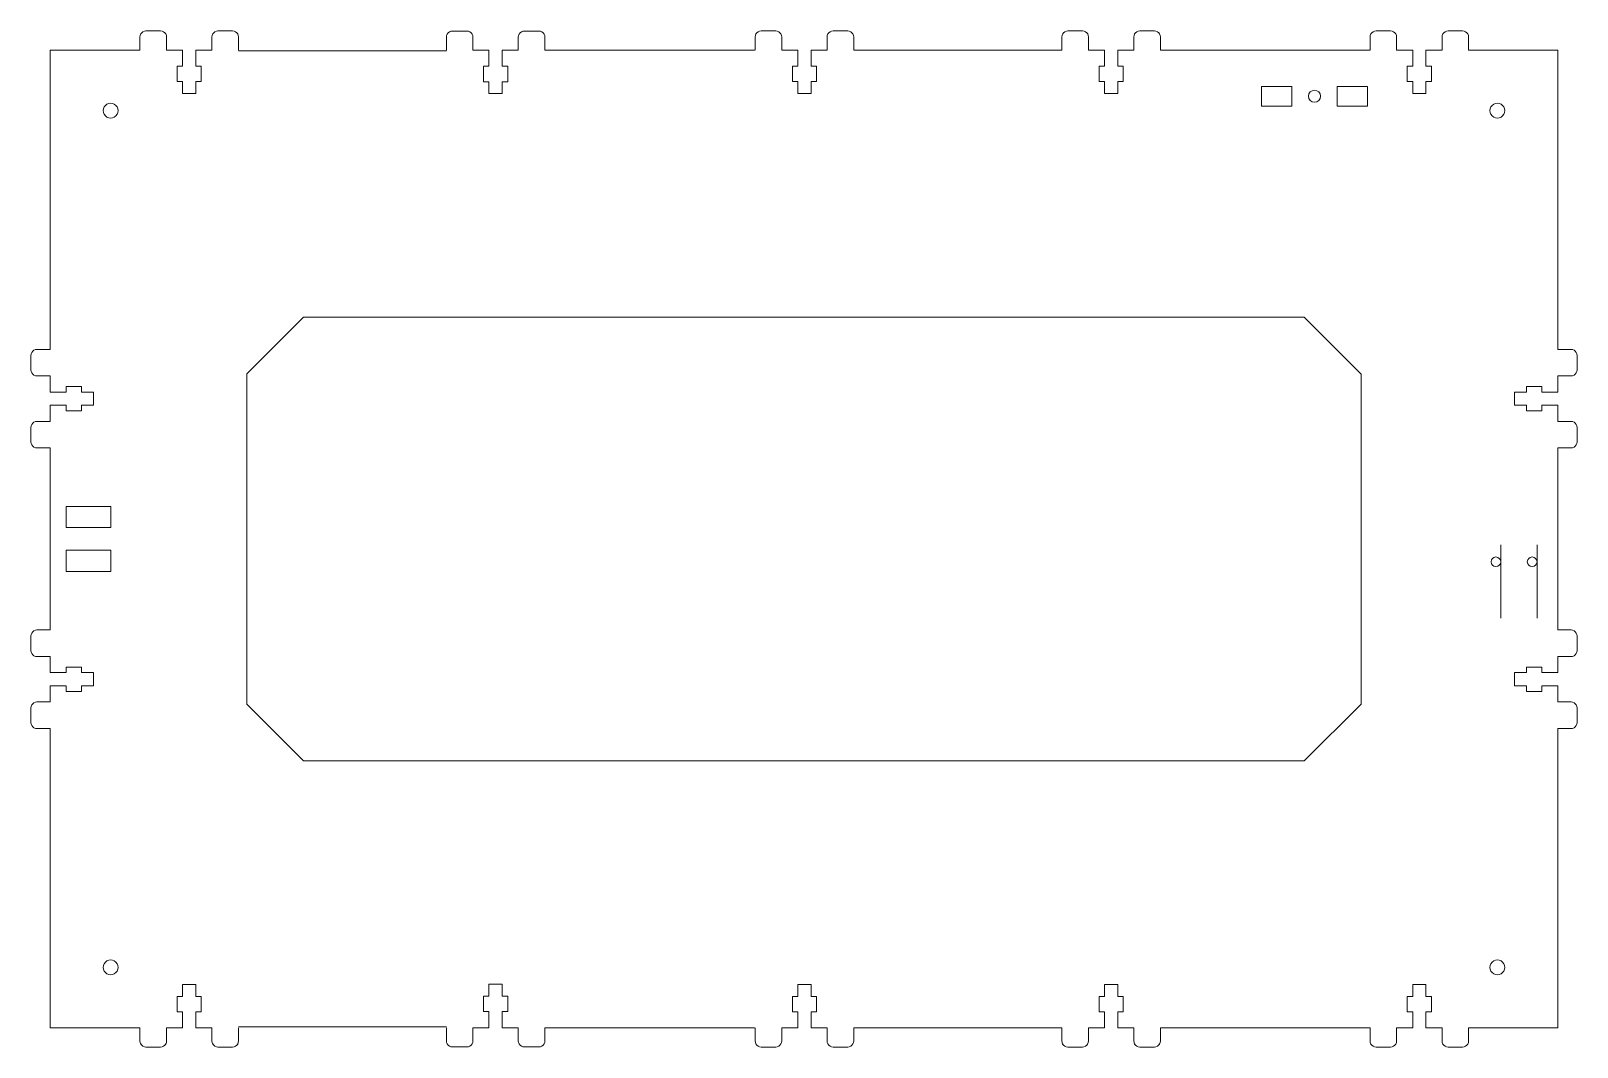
# Model space of a CAD drawing. Header units: millimetres. Extents: x -297 to 214, y -116 to 220.
import ezdxf

# ---------------------------------------------------------------- set-up
doc = ezdxf.new("R2010")
doc.units = ezdxf.units.MM
doc.header["$MEASUREMENT"] = 0

msp = doc.modelspace()

# ---------------------------------------------------------------- linework, layer by layer
at = {"lineweight": 9}
for points in [[(-260.5544, 219.6339), (-260.5544, 219.6339), (-260.1402, 219.9517), (-260.1402, 219.9517)], [(-260.1402, 219.9517), (-260.1402, 219.9517), (-259.6578, 220.1515), (-259.6578, 220.1515)], [(-259.6578, 220.1515), (-259.6578, 220.1515), (-259.1402, 220.2197), (-259.1402, 220.2197)], [(-259.1402, 220.2197), (-259.1402, 220.2197), (-254.3402, 220.2197), (-254.3402, 220.2197)], [(-253.8226, 220.1515), (-253.8226, 220.1515), (-254.3402, 220.2197), (-254.3402, 220.2197)], [(-253.3402, 219.9517), (-253.3402, 219.9517), (-253.8226, 220.1515), (-253.8226, 220.1515)], [(-252.926, 219.6339), (-252.926, 219.6339), (-253.3402, 219.9517), (-253.3402, 219.9517)], [(-236.3402, 219.9517), (-236.3402, 219.9517), (-236.7544, 219.6339), (-236.7544, 219.6339)], [(-235.8578, 220.1515), (-235.8578, 220.1515), (-236.3402, 219.9517), (-236.3402, 219.9517)], [(-235.3402, 220.2197), (-235.3402, 220.2197), (-235.8578, 220.1515), (-235.8578, 220.1515)], [(-235.3402, 220.2197), (-235.3402, 220.2197), (-230.5402, 220.2197), (-230.5402, 220.2197)], [(-230.0226, 220.1515), (-230.0226, 220.1515), (-230.5402, 220.2197), (-230.5402, 220.2197)], [(-229.5402, 219.9517), (-229.5402, 219.9517), (-230.0226, 220.1515), (-230.0226, 220.1515)], [(-229.126, 219.6339), (-229.126, 219.6339), (-229.5402, 219.9517), (-229.5402, 219.9517)], [(-159.2353, 219.595), (-159.2353, 219.595), (-158.8211, 219.9129), (-158.8211, 219.9129)], [(-158.8211, 219.9129), (-158.8211, 219.9129), (-158.3387, 220.1127), (-158.3387, 220.1127)], [(-158.3387, 220.1127), (-158.3387, 220.1127), (-157.8211, 220.1808), (-157.8211, 220.1808)], [(-157.8211, 220.1808), (-157.8211, 220.1808), (-153.0211, 220.1808), (-153.0211, 220.1808)], [(-153.0211, 220.1808), (-153.0211, 220.1808), (-152.5035, 220.1127), (-152.5035, 220.1127)], [(-152.5035, 220.1127), (-152.5035, 220.1127), (-152.0211, 219.9129), (-152.0211, 219.9129)], [(-152.0211, 219.9129), (-152.0211, 219.9129), (-151.6069, 219.595), (-151.6069, 219.595)], [(-135.4353, 219.595), (-135.4353, 219.595), (-135.0211, 219.9129), (-135.0211, 219.9129)], [(-135.0211, 219.9129), (-135.0211, 219.9129), (-134.5387, 220.1127), (-134.5387, 220.1127)], [(-134.5387, 220.1127), (-134.5387, 220.1127), (-134.0211, 220.1808), (-134.0211, 220.1808)], [(-134.0211, 220.1808), (-134.0211, 220.1808), (-129.2211, 220.1808), (-129.2211, 220.1808)], [(-128.7035, 220.1127), (-128.7035, 220.1127), (-129.2211, 220.1808), (-129.2211, 220.1808)], [(-128.2211, 219.9129), (-128.2211, 219.9129), (-128.7035, 220.1127), (-128.7035, 220.1127)], [(-127.8069, 219.595), (-127.8069, 219.595), (-128.2211, 219.9129), (-128.2211, 219.9129)], [(-57.119, 219.6339), (-57.119, 219.6339), (-56.7048, 219.9517), (-56.7048, 219.9517)], [(-56.7048, 219.9517), (-56.7048, 219.9517), (-56.2224, 220.1515), (-56.2224, 220.1515)], [(-56.2224, 220.1515), (-56.2224, 220.1515), (-55.7048, 220.2197), (-55.7048, 220.2197)], [(-55.7048, 220.2197), (-55.7048, 220.2197), (-50.9048, 220.2197), (-50.9048, 220.2197)], [(-50.9048, 220.2197), (-50.9048, 220.2197), (-50.3872, 220.1515), (-50.3872, 220.1515)], [(-50.3872, 220.1515), (-50.3872, 220.1515), (-49.9048, 219.9517), (-49.9048, 219.9517)], [(-49.9048, 219.9517), (-49.9048, 219.9517), (-49.4906, 219.6339), (-49.4906, 219.6339)], [(-33.319, 219.6339), (-33.319, 219.6339), (-32.9048, 219.9517), (-32.9048, 219.9517)], [(-32.9048, 219.9517), (-32.9048, 219.9517), (-32.4225, 220.1515), (-32.4225, 220.1515)], [(-32.4225, 220.1515), (-32.4225, 220.1515), (-31.9048, 220.2197), (-31.9048, 220.2197)], [(-31.9048, 220.2197), (-31.9048, 220.2197), (-27.1048, 220.2197), (-27.1048, 220.2197)], [(-26.5872, 220.1515), (-26.5872, 220.1515), (-27.1048, 220.2197), (-27.1048, 220.2197)], [(-26.1048, 219.9517), (-26.1048, 219.9517), (-26.5872, 220.1515), (-26.5872, 220.1515)], [(-25.6906, 219.6339), (-25.6906, 219.6339), (-26.1048, 219.9517), (-26.1048, 219.9517)], [(44.3097, 219.6339), (44.3097, 219.6339), (44.7239, 219.9517), (44.7239, 219.9517)], [(44.7239, 219.9517), (44.7239, 219.9517), (45.2063, 220.1515), (45.2063, 220.1515)], [(45.2063, 220.1515), (45.2063, 220.1515), (45.7239, 220.2197), (45.7239, 220.2197)], [(45.7239, 220.2197), (45.7239, 220.2197), (50.5239, 220.2197), (50.5239, 220.2197)], [(50.5239, 220.2197), (50.5239, 220.2197), (51.0416, 220.1515), (51.0416, 220.1515)], [(51.0416, 220.1515), (51.0416, 220.1515), (51.5239, 219.9517), (51.5239, 219.9517)], [(51.5239, 219.9517), (51.5239, 219.9517), (51.9381, 219.6339), (51.9381, 219.6339)], [(68.5239, 219.9517), (68.5239, 219.9517), (68.1097, 219.6339), (68.1097, 219.6339)], [(69.0063, 220.1515), (69.0063, 220.1515), (68.5239, 219.9517), (68.5239, 219.9517)], [(69.5239, 220.2197), (69.5239, 220.2197), (69.0063, 220.1515), (69.0063, 220.1515)], [(69.5239, 220.2197), (69.5239, 220.2197), (74.3239, 220.2197), (74.3239, 220.2197)], [(74.3239, 220.2197), (74.3239, 220.2197), (74.8415, 220.1515), (74.8415, 220.1515)], [(74.8415, 220.1515), (74.8415, 220.1515), (75.3239, 219.9517), (75.3239, 219.9517)], [(75.3239, 219.9517), (75.3239, 219.9517), (75.7381, 219.6339), (75.7381, 219.6339)], [(146.2197, 219.6409), (146.2197, 219.6409), (146.634, 219.9587), (146.634, 219.9587)], [(146.634, 219.9587), (146.634, 219.9587), (147.1163, 220.1585), (147.1163, 220.1585)], [(147.1163, 220.1585), (147.1163, 220.1585), (147.634, 220.2267), (147.634, 220.2267)], [(147.634, 220.2267), (147.634, 220.2267), (152.4339, 220.2267), (152.4339, 220.2267)], [(152.4339, 220.2267), (152.4339, 220.2267), (152.9516, 220.1585), (152.9516, 220.1585)], [(152.9516, 220.1585), (152.9516, 220.1585), (153.4339, 219.9587), (153.4339, 219.9587)], [(153.4339, 219.9587), (153.4339, 219.9587), (153.8482, 219.6409), (153.8482, 219.6409)], [(170.0197, 219.6409), (170.0197, 219.6409), (170.4339, 219.9587), (170.4339, 219.9587)], [(170.4339, 219.9587), (170.4339, 219.9587), (170.9163, 220.1585), (170.9163, 220.1585)], [(170.9163, 220.1585), (170.9163, 220.1585), (171.4339, 220.2267), (171.4339, 220.2267)], [(171.4339, 220.2267), (171.4339, 220.2267), (176.2339, 220.2267), (176.2339, 220.2267)], [(176.7516, 220.1585), (176.7516, 220.1585), (176.2339, 220.2267), (176.2339, 220.2267)], [(177.2339, 219.9587), (177.2339, 219.9587), (176.7516, 220.1585), (176.7516, 220.1585)], [(177.6481, 219.6409), (177.6481, 219.6409), (177.2339, 219.9587), (177.2339, 219.9587)], [(-261.1402, 218.2197), (-261.1402, 218.2197), (-261.0721, 218.7373), (-261.0721, 218.7373)], [(-261.1402, 213.8697), (-261.1402, 213.8697), (-261.1402, 218.2197), (-261.1402, 218.2197)], [(-261.0721, 218.7373), (-261.0721, 218.7373), (-260.8723, 219.2197), (-260.8723, 219.2197)], [(-260.8723, 219.2197), (-260.8723, 219.2197), (-260.5544, 219.6339), (-260.5544, 219.6339)], [(-252.6082, 219.2197), (-252.6082, 219.2197), (-252.926, 219.6339), (-252.926, 219.6339)], [(-252.4084, 218.7373), (-252.4084, 218.7373), (-252.6082, 219.2197), (-252.6082, 219.2197)], [(-252.3402, 218.2197), (-252.3402, 218.2197), (-252.4084, 218.7373), (-252.4084, 218.7373)], [(-252.3402, 218.2197), (-252.3402, 218.2197), (-252.3402, 213.8697), (-252.3402, 213.8697)], [(-237.2721, 218.7373), (-237.2721, 218.7373), (-237.3402, 218.2197), (-237.3402, 218.2197)], [(-237.3402, 213.8697), (-237.3402, 213.8697), (-237.3402, 218.2197), (-237.3402, 218.2197)], [(-237.0723, 219.2197), (-237.0723, 219.2197), (-237.2721, 218.7373), (-237.2721, 218.7373)], [(-236.7544, 219.6339), (-236.7544, 219.6339), (-237.0723, 219.2197), (-237.0723, 219.2197)], [(-228.8082, 219.2197), (-228.8082, 219.2197), (-229.126, 219.6339), (-229.126, 219.6339)], [(-228.6084, 218.7373), (-228.6084, 218.7373), (-228.8082, 219.2197), (-228.8082, 219.2197)], [(-228.5402, 218.2197), (-228.5402, 218.2197), (-228.6084, 218.7373), (-228.6084, 218.7373)], [(-228.5402, 218.2197), (-228.5402, 218.2197), (-228.5402, 213.8697), (-228.5402, 213.8697)], [(-159.8211, 218.1808), (-159.8211, 218.1808), (-159.7529, 218.6985), (-159.7529, 218.6985)], [(-159.8211, 213.8308), (-159.8211, 213.8308), (-159.8211, 218.1808), (-159.8211, 218.1808)], [(-159.7529, 218.6985), (-159.7529, 218.6985), (-159.5531, 219.1808), (-159.5531, 219.1808)], [(-159.5531, 219.1808), (-159.5531, 219.1808), (-159.2353, 219.595), (-159.2353, 219.595)], [(-151.6069, 219.595), (-151.6069, 219.595), (-151.289, 219.1808), (-151.289, 219.1808)], [(-151.289, 219.1808), (-151.289, 219.1808), (-151.0892, 218.6985), (-151.0892, 218.6985)], [(-151.0892, 218.6985), (-151.0892, 218.6985), (-151.0211, 218.1808), (-151.0211, 218.1808)], [(-151.0211, 218.1808), (-151.0211, 218.1808), (-151.0211, 213.8308), (-151.0211, 213.8308)], [(-136.0211, 218.1808), (-136.0211, 218.1808), (-135.9529, 218.6985), (-135.9529, 218.6985)], [(-136.0211, 213.8308), (-136.0211, 213.8308), (-136.0211, 218.1808), (-136.0211, 218.1808)], [(-135.9529, 218.6985), (-135.9529, 218.6985), (-135.7531, 219.1808), (-135.7531, 219.1808)], [(-135.7531, 219.1808), (-135.7531, 219.1808), (-135.4353, 219.595), (-135.4353, 219.595)], [(-127.4891, 219.1808), (-127.4891, 219.1808), (-127.8069, 219.595), (-127.8069, 219.595)], [(-127.2893, 218.6985), (-127.2893, 218.6985), (-127.4891, 219.1808), (-127.4891, 219.1808)], [(-127.2211, 218.1808), (-127.2211, 218.1808), (-127.2893, 218.6985), (-127.2893, 218.6985)], [(-127.2211, 218.1808), (-127.2211, 218.1808), (-127.2211, 213.8308), (-127.2211, 213.8308)], [(-57.7048, 218.2197), (-57.7048, 218.2197), (-57.6367, 218.7373), (-57.6367, 218.7373)], [(-57.7048, 213.8697), (-57.7048, 213.8697), (-57.7048, 218.2197), (-57.7048, 218.2197)], [(-57.6367, 218.7373), (-57.6367, 218.7373), (-57.4369, 219.2197), (-57.4369, 219.2197)], [(-57.4369, 219.2197), (-57.4369, 219.2197), (-57.119, 219.6339), (-57.119, 219.6339)], [(-49.4906, 219.6339), (-49.4906, 219.6339), (-49.1728, 219.2197), (-49.1728, 219.2197)], [(-49.1728, 219.2197), (-49.1728, 219.2197), (-48.973, 218.7373), (-48.973, 218.7373)], [(-48.973, 218.7373), (-48.973, 218.7373), (-48.9048, 218.2197), (-48.9048, 218.2197)], [(-48.9048, 218.2197), (-48.9048, 218.2197), (-48.9048, 213.8697), (-48.9048, 213.8697)], [(-33.9048, 218.2197), (-33.9048, 218.2197), (-33.8367, 218.7373), (-33.8367, 218.7373)], [(-33.9048, 213.8697), (-33.9048, 213.8697), (-33.9048, 218.2197), (-33.9048, 218.2197)], [(-33.8367, 218.7373), (-33.8367, 218.7373), (-33.6369, 219.2197), (-33.6369, 219.2197)], [(-33.6369, 219.2197), (-33.6369, 219.2197), (-33.319, 219.6339), (-33.319, 219.6339)], [(-25.3728, 219.2197), (-25.3728, 219.2197), (-25.6906, 219.6339), (-25.6906, 219.6339)], [(-25.173, 218.7373), (-25.173, 218.7373), (-25.3728, 219.2197), (-25.3728, 219.2197)], [(-25.1048, 218.2197), (-25.1048, 218.2197), (-25.173, 218.7373), (-25.173, 218.7373)], [(-25.1048, 218.2197), (-25.1048, 218.2197), (-25.1048, 213.8697), (-25.1048, 213.8697)], [(43.7239, 218.2197), (43.7239, 218.2197), (43.7921, 218.7373), (43.7921, 218.7373)], [(43.7239, 213.8697), (43.7239, 213.8697), (43.7239, 218.2197), (43.7239, 218.2197)], [(43.7921, 218.7373), (43.7921, 218.7373), (43.9919, 219.2197), (43.9919, 219.2197)], [(43.9919, 219.2197), (43.9919, 219.2197), (44.3097, 219.6339), (44.3097, 219.6339)], [(51.9381, 219.6339), (51.9381, 219.6339), (52.256, 219.2197), (52.256, 219.2197)], [(52.256, 219.2197), (52.256, 219.2197), (52.4558, 218.7373), (52.4558, 218.7373)], [(52.4558, 218.7373), (52.4558, 218.7373), (52.5239, 218.2197), (52.5239, 218.2197)], [(52.5239, 218.2197), (52.5239, 218.2197), (52.5239, 213.8697), (52.5239, 213.8697)], [(67.5921, 218.7373), (67.5921, 218.7373), (67.5239, 218.2197), (67.5239, 218.2197)], [(67.5239, 213.8697), (67.5239, 213.8697), (67.5239, 218.2197), (67.5239, 218.2197)], [(67.7919, 219.2197), (67.7919, 219.2197), (67.5921, 218.7373), (67.5921, 218.7373)], [(68.1097, 219.6339), (68.1097, 219.6339), (67.7919, 219.2197), (67.7919, 219.2197)], [(75.7381, 219.6339), (75.7381, 219.6339), (76.056, 219.2197), (76.056, 219.2197)], [(76.056, 219.2197), (76.056, 219.2197), (76.2558, 218.7373), (76.2558, 218.7373)], [(76.2558, 218.7373), (76.2558, 218.7373), (76.3239, 218.2197), (76.3239, 218.2197)], [(76.3239, 218.2197), (76.3239, 218.2197), (76.3239, 213.8697), (76.3239, 213.8697)], [(145.634, 218.2267), (145.634, 218.2267), (145.7021, 218.7443), (145.7021, 218.7443)], [(145.634, 213.8767), (145.634, 213.8767), (145.634, 218.2267), (145.634, 218.2267)], [(145.7021, 218.7443), (145.7021, 218.7443), (145.9019, 219.2267), (145.9019, 219.2267)], [(145.9019, 219.2267), (145.9019, 219.2267), (146.2197, 219.6409), (146.2197, 219.6409)], [(153.8482, 219.6409), (153.8482, 219.6409), (154.166, 219.2267), (154.166, 219.2267)], [(154.166, 219.2267), (154.166, 219.2267), (154.3658, 218.7443), (154.3658, 218.7443)], [(154.3658, 218.7443), (154.3658, 218.7443), (154.4339, 218.2267), (154.4339, 218.2267)], [(154.4339, 218.2267), (154.4339, 218.2267), (154.4339, 213.8767), (154.4339, 213.8767)], [(169.4339, 218.2267), (169.4339, 218.2267), (169.5021, 218.7443), (169.5021, 218.7443)], [(169.4339, 213.8767), (169.4339, 213.8767), (169.4339, 218.2267), (169.4339, 218.2267)], [(169.5021, 218.7443), (169.5021, 218.7443), (169.7019, 219.2267), (169.7019, 219.2267)], [(169.7019, 219.2267), (169.7019, 219.2267), (170.0197, 219.6409), (170.0197, 219.6409)], [(177.966, 219.2267), (177.966, 219.2267), (177.6481, 219.6409), (177.6481, 219.6409)], [(178.1658, 218.7443), (178.1658, 218.7443), (177.966, 219.2267), (177.966, 219.2267)], [(178.2339, 218.2267), (178.2339, 218.2267), (178.1658, 218.7443), (178.1658, 218.7443)], [(178.2339, 218.2267), (178.2339, 218.2267), (178.2339, 213.8767), (178.2339, 213.8767)], [(-290.8402, 114.9192), (-290.8402, 114.9192), (-290.8402, 213.8697), (-290.8402, 213.8697)], [(-290.8402, 213.8697), (-290.8402, 213.8697), (-261.1402, 213.8697), (-261.1402, 213.8697)], [(-252.3402, 213.8697), (-252.3402, 213.8697), (-247.0402, 213.8697), (-247.0402, 213.8697)], [(-247.0402, 213.8697), (-247.0402, 213.8697), (-247.0402, 208.5697), (-247.0402, 208.5697)], [(-242.6402, 213.8697), (-242.6402, 213.8697), (-237.3402, 213.8697), (-237.3402, 213.8697)], [(-242.6402, 208.5697), (-242.6402, 208.5697), (-242.6402, 213.8697), (-242.6402, 213.8697)], [(-228.5402, 213.5967), (-228.5402, 213.5967), (-159.8125, 213.5967), (-159.8125, 213.5967)], [(-151.0211, 213.8308), (-151.0211, 213.8308), (-145.7211, 213.8308), (-145.7211, 213.8308)], [(-145.7211, 213.8308), (-145.7211, 213.8308), (-145.7211, 208.5308), (-145.7211, 208.5308)], [(-141.3211, 208.5308), (-141.3211, 208.5308), (-141.3211, 213.8308), (-141.3211, 213.8308)], [(-141.3211, 213.8308), (-141.3211, 213.8308), (-136.0211, 213.8308), (-136.0211, 213.8308)], [(-127.2211, 213.8308), (-127.2211, 213.8308), (-57.887, 213.8308), (-57.887, 213.8308)], [(-48.9048, 213.8697), (-48.9048, 213.8697), (-43.6048, 213.8697), (-43.6048, 213.8697)], [(-43.6048, 213.8697), (-43.6048, 213.8697), (-43.6048, 208.5697), (-43.6048, 208.5697)], [(-39.2048, 208.5697), (-39.2048, 208.5697), (-39.2048, 213.8697), (-39.2048, 213.8697)], [(-39.2048, 213.8697), (-39.2048, 213.8697), (-33.9048, 213.8697), (-33.9048, 213.8697)], [(-25.1048, 213.8697), (-25.1048, 213.8697), (43.7239, 213.8697), (43.7239, 213.8697)], [(52.5239, 213.8697), (52.5239, 213.8697), (57.8239, 213.8697), (57.8239, 213.8697)], [(57.8239, 213.8697), (57.8239, 213.8697), (57.8239, 208.5697), (57.8239, 208.5697)], [(62.2239, 208.5697), (62.2239, 208.5697), (62.2239, 213.8697), (62.2239, 213.8697)], [(62.2239, 213.8697), (62.2239, 213.8697), (67.5239, 213.8697), (67.5239, 213.8697)], [(76.3239, 213.8697), (76.3239, 213.8697), (145.7055, 213.8697), (145.7055, 213.8697)], [(154.4339, 213.8767), (154.4339, 213.8767), (159.7339, 213.8767), (159.7339, 213.8767)], [(159.7339, 213.8767), (159.7339, 213.8767), (159.7339, 208.5767), (159.7339, 208.5767)], [(164.1339, 208.5767), (164.1339, 208.5767), (164.1339, 213.8767), (164.1339, 213.8767)], [(164.1339, 213.8767), (164.1339, 213.8767), (169.4339, 213.8767), (169.4339, 213.8767)], [(178.2339, 213.8767), (178.2339, 213.8767), (207.7424, 213.8697), (207.7424, 213.8697)], [(207.7424, 213.8697), (207.7424, 213.8697), (207.7424, 114.9192), (207.7424, 114.9192)], [(-248.8402, 208.5697), (-248.8402, 208.5697), (-248.8402, 203.4697), (-248.8402, 203.4697)], [(-247.0402, 208.5697), (-247.0402, 208.5697), (-248.8402, 208.5697), (-248.8402, 208.5697)], [(-240.8402, 208.5697), (-240.8402, 208.5697), (-242.6402, 208.5697), (-242.6402, 208.5697)], [(-240.8402, 203.4697), (-240.8402, 203.4697), (-240.8402, 208.5697), (-240.8402, 208.5697)], [(-147.5211, 208.5308), (-147.5211, 208.5308), (-147.5211, 203.4308), (-147.5211, 203.4308)], [(-145.7211, 208.5308), (-145.7211, 208.5308), (-147.5211, 208.5308), (-147.5211, 208.5308)], [(-139.5211, 208.5308), (-139.5211, 208.5308), (-141.3211, 208.5308), (-141.3211, 208.5308)], [(-139.5211, 203.4308), (-139.5211, 203.4308), (-139.5211, 208.5308), (-139.5211, 208.5308)], [(-45.4048, 208.5697), (-45.4048, 208.5697), (-45.4048, 203.4697), (-45.4048, 203.4697)], [(-43.6048, 208.5697), (-43.6048, 208.5697), (-45.4048, 208.5697), (-45.4048, 208.5697)], [(-37.4048, 208.5697), (-37.4048, 208.5697), (-39.2048, 208.5697), (-39.2048, 208.5697)], [(-37.4048, 203.4697), (-37.4048, 203.4697), (-37.4048, 208.5697), (-37.4048, 208.5697)], [(56.0239, 208.5697), (56.0239, 208.5697), (56.0239, 203.4697), (56.0239, 203.4697)], [(57.8239, 208.5697), (57.8239, 208.5697), (56.0239, 208.5697), (56.0239, 208.5697)], [(64.0239, 208.5697), (64.0239, 208.5697), (62.2239, 208.5697), (62.2239, 208.5697)], [(64.0239, 203.4697), (64.0239, 203.4697), (64.0239, 208.5697), (64.0239, 208.5697)], [(157.9339, 208.5767), (157.9339, 208.5767), (157.9339, 203.4767), (157.9339, 203.4767)], [(159.7339, 208.5767), (159.7339, 208.5767), (157.9339, 208.5767), (157.9339, 208.5767)], [(165.9339, 208.5767), (165.9339, 208.5767), (164.1339, 208.5767), (164.1339, 208.5767)], [(165.9339, 203.4767), (165.9339, 203.4767), (165.9339, 208.5767), (165.9339, 208.5767)], [(-248.8402, 203.4697), (-248.8402, 203.4697), (-247.0402, 203.4697), (-247.0402, 203.4697)], [(-247.0402, 203.4697), (-247.0402, 203.4697), (-247.0402, 199.5197), (-247.0402, 199.5197)], [(-247.0402, 199.5197), (-247.0402, 199.5197), (-242.6402, 199.5197), (-242.6402, 199.5197)], [(-242.6402, 199.5197), (-242.6402, 199.5197), (-242.6402, 203.4697), (-242.6402, 203.4697)], [(-242.6402, 203.4697), (-242.6402, 203.4697), (-240.8402, 203.4697), (-240.8402, 203.4697)], [(-147.5211, 203.4308), (-147.5211, 203.4308), (-145.7211, 203.4308), (-145.7211, 203.4308)], [(-145.7211, 203.4308), (-145.7211, 203.4308), (-145.7211, 199.4808), (-145.7211, 199.4808)], [(-145.7211, 199.4808), (-145.7211, 199.4808), (-141.3211, 199.4808), (-141.3211, 199.4808)], [(-141.3211, 203.4308), (-141.3211, 203.4308), (-139.5211, 203.4308), (-139.5211, 203.4308)], [(-141.3211, 199.4808), (-141.3211, 199.4808), (-141.3211, 203.4308), (-141.3211, 203.4308)], [(-45.4048, 203.4697), (-45.4048, 203.4697), (-43.6048, 203.4697), (-43.6048, 203.4697)], [(-43.6048, 203.4697), (-43.6048, 203.4697), (-43.6048, 199.5197), (-43.6048, 199.5197)], [(-43.6048, 199.5197), (-43.6048, 199.5197), (-39.2048, 199.5197), (-39.2048, 199.5197)], [(-39.2048, 203.4697), (-39.2048, 203.4697), (-37.4048, 203.4697), (-37.4048, 203.4697)], [(-39.2048, 199.5197), (-39.2048, 199.5197), (-39.2048, 203.4697), (-39.2048, 203.4697)], [(56.0239, 203.4697), (56.0239, 203.4697), (57.8239, 203.4697), (57.8239, 203.4697)], [(57.8239, 203.4697), (57.8239, 203.4697), (57.8239, 199.5197), (57.8239, 199.5197)], [(57.8239, 199.5197), (57.8239, 199.5197), (62.2239, 199.5197), (62.2239, 199.5197)], [(62.2239, 199.5197), (62.2239, 199.5197), (62.2239, 203.4697), (62.2239, 203.4697)], [(62.2239, 203.4697), (62.2239, 203.4697), (64.0239, 203.4697), (64.0239, 203.4697)], [(109.7424, 195.3767), (109.7424, 195.3767), (109.7424, 201.8767), (109.7424, 201.8767)], [(109.7424, 201.8767), (109.7424, 201.8767), (119.7424, 201.8767), (119.7424, 201.8767)], [(119.7424, 201.8767), (119.7424, 201.8767), (119.7424, 195.3767), (119.7424, 195.3767)], [(134.7424, 195.3767), (134.7424, 195.3767), (134.7424, 201.8767), (134.7424, 201.8767)], [(134.7424, 201.8767), (134.7424, 201.8767), (144.7424, 201.8767), (144.7424, 201.8767)], [(144.7424, 201.8767), (144.7424, 201.8767), (144.7424, 195.3767), (144.7424, 195.3767)], [(157.9339, 203.4767), (157.9339, 203.4767), (159.7339, 203.4767), (159.7339, 203.4767)], [(159.7339, 203.4767), (159.7339, 203.4767), (159.7339, 199.5267), (159.7339, 199.5267)], [(159.7339, 199.5267), (159.7339, 199.5267), (164.1339, 199.5267), (164.1339, 199.5267)], [(164.1339, 203.4767), (164.1339, 203.4767), (165.9339, 203.4767), (165.9339, 203.4767)], [(164.1339, 199.5267), (164.1339, 199.5267), (164.1339, 203.4767), (164.1339, 203.4767)], [(-273.2902, 193.8697), (-273.2902, 193.8697), (-273.2067, 194.5038), (-273.2067, 194.5038)], [(-273.2067, 194.5038), (-273.2067, 194.5038), (-272.962, 195.0947), (-272.962, 195.0947)], [(-272.962, 195.0947), (-272.962, 195.0947), (-272.5726, 195.6021), (-272.5726, 195.6021)], [(-272.5726, 195.6021), (-272.5726, 195.6021), (-272.0652, 195.9914), (-272.0652, 195.9914)], [(-272.0652, 195.9914), (-272.0652, 195.9914), (-271.4743, 196.2362), (-271.4743, 196.2362)], [(-271.4743, 196.2362), (-271.4743, 196.2362), (-270.8402, 196.3197), (-270.8402, 196.3197)], [(-270.8402, 196.3197), (-270.8402, 196.3197), (-270.2061, 196.2362), (-270.2061, 196.2362)], [(-270.2061, 196.2362), (-270.2061, 196.2362), (-269.6152, 195.9914), (-269.6152, 195.9914)], [(-269.6152, 195.9914), (-269.6152, 195.9914), (-269.1078, 195.6021), (-269.1078, 195.6021)], [(-269.1078, 195.6021), (-269.1078, 195.6021), (-268.7184, 195.0947), (-268.7184, 195.0947)], [(-268.7184, 195.0947), (-268.7184, 195.0947), (-268.4737, 194.5038), (-268.4737, 194.5038)], [(-268.4737, 194.5038), (-268.4737, 194.5038), (-268.3902, 193.8697), (-268.3902, 193.8697)], [(119.7424, 195.3767), (119.7424, 195.3767), (109.7424, 195.3767), (109.7424, 195.3767)], [(144.7424, 195.3767), (144.7424, 195.3767), (134.7424, 195.3767), (134.7424, 195.3767)], [(185.3758, 194.5038), (185.3758, 194.5038), (185.2924, 193.8697), (185.2924, 193.8697)], [(185.6206, 195.0947), (185.6206, 195.0947), (185.3758, 194.5038), (185.3758, 194.5038)], [(186.0099, 195.6021), (186.0099, 195.6021), (185.6206, 195.0947), (185.6206, 195.0947)], [(186.5174, 195.9914), (186.5174, 195.9914), (186.0099, 195.6021), (186.0099, 195.6021)], [(187.1083, 196.2362), (187.1083, 196.2362), (186.5174, 195.9914), (186.5174, 195.9914)], [(187.7424, 196.3197), (187.7424, 196.3197), (187.1083, 196.2362), (187.1083, 196.2362)], [(188.3765, 196.2362), (188.3765, 196.2362), (187.7424, 196.3197), (187.7424, 196.3197)], [(188.9674, 195.9914), (188.9674, 195.9914), (188.3765, 196.2362), (188.3765, 196.2362)], [(189.4748, 195.6021), (189.4748, 195.6021), (188.9674, 195.9914), (188.9674, 195.9914)], [(189.8641, 195.0947), (189.8641, 195.0947), (189.4748, 195.6021), (189.4748, 195.6021)], [(190.1089, 194.5038), (190.1089, 194.5038), (189.8641, 195.0947), (189.8641, 195.0947)], [(190.1924, 193.8697), (190.1924, 193.8697), (190.1089, 194.5038), (190.1089, 194.5038)], [(-273.2067, 193.2356), (-273.2067, 193.2356), (-273.2902, 193.8697), (-273.2902, 193.8697)], [(-272.962, 192.6447), (-272.962, 192.6447), (-273.2067, 193.2356), (-273.2067, 193.2356)], [(-272.5726, 192.1373), (-272.5726, 192.1373), (-272.962, 192.6447), (-272.962, 192.6447)], [(-272.0652, 191.7479), (-272.0652, 191.7479), (-272.5726, 192.1373), (-272.5726, 192.1373)], [(-271.4743, 191.5032), (-271.4743, 191.5032), (-272.0652, 191.7479), (-272.0652, 191.7479)], [(-270.8402, 191.4197), (-270.8402, 191.4197), (-271.4743, 191.5032), (-271.4743, 191.5032)], [(-270.2061, 191.5032), (-270.2061, 191.5032), (-270.8402, 191.4197), (-270.8402, 191.4197)], [(-269.6152, 191.7479), (-269.6152, 191.7479), (-270.2061, 191.5032), (-270.2061, 191.5032)], [(-269.1078, 192.1373), (-269.1078, 192.1373), (-269.6152, 191.7479), (-269.6152, 191.7479)], [(-268.7184, 192.6447), (-268.7184, 192.6447), (-269.1078, 192.1373), (-269.1078, 192.1373)], [(-268.4737, 193.2356), (-268.4737, 193.2356), (-268.7184, 192.6447), (-268.7184, 192.6447)], [(-268.3902, 193.8697), (-268.3902, 193.8697), (-268.4737, 193.2356), (-268.4737, 193.2356)], [(185.2924, 193.8697), (185.2924, 193.8697), (185.3758, 193.2356), (185.3758, 193.2356)], [(185.3758, 193.2356), (185.3758, 193.2356), (185.6206, 192.6447), (185.6206, 192.6447)], [(185.6206, 192.6447), (185.6206, 192.6447), (186.0099, 192.1373), (186.0099, 192.1373)], [(186.0099, 192.1373), (186.0099, 192.1373), (186.5174, 191.7479), (186.5174, 191.7479)], [(186.5174, 191.7479), (186.5174, 191.7479), (187.1083, 191.5032), (187.1083, 191.5032)], [(187.1083, 191.5032), (187.1083, 191.5032), (187.7424, 191.4197), (187.7424, 191.4197)], [(187.7424, 191.4197), (187.7424, 191.4197), (188.3765, 191.5032), (188.3765, 191.5032)], [(188.3765, 191.5032), (188.3765, 191.5032), (188.9674, 191.7479), (188.9674, 191.7479)], [(188.9674, 191.7479), (188.9674, 191.7479), (189.4748, 192.1373), (189.4748, 192.1373)], [(189.4748, 192.1373), (189.4748, 192.1373), (189.8641, 192.6447), (189.8641, 192.6447)], [(189.8641, 192.6447), (189.8641, 192.6447), (190.1089, 193.2356), (190.1089, 193.2356)], [(190.1089, 193.2356), (190.1089, 193.2356), (190.1924, 193.8697), (190.1924, 193.8697)], [(-207.0534, 125.6192), (-207.0534, 125.6192), (-225.8402, 106.8324), (-225.8402, 106.8324)], [(123.8723, 125.6192), (123.8723, 125.6192), (-207.0534, 125.6192), (-207.0534, 125.6192)], [(142.7424, 106.7491), (142.7424, 106.7491), (123.8723, 125.6192), (123.8723, 125.6192)], [(-297.122, 113.4369), (-297.122, 113.4369), (-297.1902, 112.9192), (-297.1902, 112.9192)], [(-297.1902, 108.1192), (-297.1902, 108.1192), (-297.1902, 112.9192), (-297.1902, 112.9192)], [(-296.9222, 113.9192), (-296.9222, 113.9192), (-297.122, 113.4369), (-297.122, 113.4369)], [(-296.6044, 114.3334), (-296.6044, 114.3334), (-296.9222, 113.9192), (-296.9222, 113.9192)], [(-296.1902, 114.6513), (-296.1902, 114.6513), (-296.6044, 114.3334), (-296.6044, 114.3334)], [(-295.7078, 114.8511), (-295.7078, 114.8511), (-296.1902, 114.6513), (-296.1902, 114.6513)], [(-295.1902, 114.9192), (-295.1902, 114.9192), (-295.7078, 114.8511), (-295.7078, 114.8511)], [(-295.1902, 114.9192), (-295.1902, 114.9192), (-290.8402, 114.9192), (-290.8402, 114.9192)], [(207.7424, 114.9192), (207.7424, 114.9192), (212.0924, 114.9192), (212.0924, 114.9192)], [(212.61, 114.8511), (212.61, 114.8511), (212.0924, 114.9192), (212.0924, 114.9192)], [(213.0924, 114.6513), (213.0924, 114.6513), (212.61, 114.8511), (212.61, 114.8511)], [(213.5066, 114.3334), (213.5066, 114.3334), (213.0924, 114.6513), (213.0924, 114.6513)], [(213.8244, 113.9192), (213.8244, 113.9192), (213.5066, 114.3334), (213.5066, 114.3334)], [(214.0242, 113.4369), (214.0242, 113.4369), (213.8244, 113.9192), (213.8244, 113.9192)], [(214.0924, 112.9192), (214.0924, 112.9192), (214.0242, 113.4369), (214.0242, 113.4369)], [(214.0924, 112.9192), (214.0924, 112.9192), (214.0924, 108.1192), (214.0924, 108.1192)], [(-297.122, 107.6016), (-297.122, 107.6016), (-297.1902, 108.1192), (-297.1902, 108.1192)], [(-296.9222, 107.1192), (-296.9222, 107.1192), (-297.122, 107.6016), (-297.122, 107.6016)], [(214.0242, 107.6016), (214.0242, 107.6016), (213.8244, 107.1192), (213.8244, 107.1192)], [(214.0924, 108.1192), (214.0924, 108.1192), (214.0242, 107.6016), (214.0242, 107.6016)], [(-296.6044, 106.705), (-296.6044, 106.705), (-296.9222, 107.1192), (-296.9222, 107.1192)], [(-296.1902, 106.3872), (-296.1902, 106.3872), (-296.6044, 106.705), (-296.6044, 106.705)], [(-295.7078, 106.1874), (-295.7078, 106.1874), (-296.1902, 106.3872), (-296.1902, 106.3872)], [(-295.1902, 106.1192), (-295.1902, 106.1192), (-295.7078, 106.1874), (-295.7078, 106.1874)], [(-290.8402, 106.1192), (-290.8402, 106.1192), (-295.1902, 106.1192), (-295.1902, 106.1192)], [(-290.8402, 100.8192), (-290.8402, 100.8192), (-290.8402, 106.1192), (-290.8402, 106.1192)], [(-285.5402, 102.6192), (-285.5402, 102.6192), (-285.5402, 100.8192), (-285.5402, 100.8192)], [(-280.4402, 102.6192), (-280.4402, 102.6192), (-285.5402, 102.6192), (-285.5402, 102.6192)], [(-280.4402, 100.8192), (-280.4402, 100.8192), (-280.4402, 102.6192), (-280.4402, 102.6192)], [(-225.8402, 106.8324), (-225.8402, 106.8324), (-225.8402, -2.3939), (-225.8402, -2.3939)], [(142.7424, -2.3939), (142.7424, -2.3939), (142.7424, 106.8324), (142.7424, 106.8324)], [(202.4424, 102.6192), (202.4424, 102.6192), (197.3424, 102.6192), (197.3424, 102.6192)], [(197.3424, 102.6192), (197.3424, 102.6192), (197.3424, 100.8192), (197.3424, 100.8192)], [(202.4424, 100.8192), (202.4424, 100.8192), (202.4424, 102.6192), (202.4424, 102.6192)], [(207.7424, 106.1192), (207.7424, 106.1192), (207.7424, 100.8192), (207.7424, 100.8192)], [(212.0924, 106.1192), (212.0924, 106.1192), (207.7424, 106.1192), (207.7424, 106.1192)], [(212.61, 106.1874), (212.61, 106.1874), (212.0924, 106.1192), (212.0924, 106.1192)], [(213.0924, 106.3872), (213.0924, 106.3872), (212.61, 106.1874), (212.61, 106.1874)], [(213.5066, 106.705), (213.5066, 106.705), (213.0924, 106.3872), (213.0924, 106.3872)], [(213.8244, 107.1192), (213.8244, 107.1192), (213.5066, 106.705), (213.5066, 106.705)], [(-285.5402, 100.8192), (-285.5402, 100.8192), (-290.8402, 100.8192), (-290.8402, 100.8192)], [(-276.4902, 100.8192), (-276.4902, 100.8192), (-280.4402, 100.8192), (-280.4402, 100.8192)], [(-276.4902, 96.4192), (-276.4902, 96.4192), (-276.4902, 100.8192), (-276.4902, 100.8192)], [(193.3924, 100.8192), (193.3924, 100.8192), (193.3924, 96.4192), (193.3924, 96.4192)], [(197.3424, 100.8192), (197.3424, 100.8192), (193.3924, 100.8192), (193.3924, 100.8192)], [(207.7424, 100.8192), (207.7424, 100.8192), (202.4424, 100.8192), (202.4424, 100.8192)], [(-290.8402, 96.4192), (-290.8402, 96.4192), (-285.5402, 96.4192), (-285.5402, 96.4192)], [(-290.8402, 91.1192), (-290.8402, 91.1192), (-290.8402, 96.4192), (-290.8402, 96.4192)], [(-285.5402, 96.4192), (-285.5402, 96.4192), (-285.5402, 94.6192), (-285.5402, 94.6192)], [(-285.5402, 94.6192), (-285.5402, 94.6192), (-280.4402, 94.6192), (-280.4402, 94.6192)], [(-280.4402, 94.6192), (-280.4402, 94.6192), (-280.4402, 96.4192), (-280.4402, 96.4192)], [(-280.4402, 96.4192), (-280.4402, 96.4192), (-276.4902, 96.4192), (-276.4902, 96.4192)], [(193.3924, 96.4192), (193.3924, 96.4192), (197.3424, 96.4192), (197.3424, 96.4192)], [(197.3424, 96.4192), (197.3424, 96.4192), (197.3424, 94.6192), (197.3424, 94.6192)], [(197.3424, 94.6192), (197.3424, 94.6192), (202.4424, 94.6192), (202.4424, 94.6192)], [(202.4424, 96.4192), (202.4424, 96.4192), (207.7424, 96.4192), (207.7424, 96.4192)], [(202.4424, 94.6192), (202.4424, 94.6192), (202.4424, 96.4192), (202.4424, 96.4192)], [(207.7424, 96.4192), (207.7424, 96.4192), (207.7424, 91.1192), (207.7424, 91.1192)], [(-297.122, 89.6369), (-297.122, 89.6369), (-297.1902, 89.1192), (-297.1902, 89.1192)], [(-297.1902, 84.3192), (-297.1902, 84.3192), (-297.1902, 89.1192), (-297.1902, 89.1192)], [(-296.9222, 90.1192), (-296.9222, 90.1192), (-297.122, 89.6369), (-297.122, 89.6369)], [(-296.6044, 90.5335), (-296.6044, 90.5335), (-296.9222, 90.1192), (-296.9222, 90.1192)], [(-296.1902, 90.8513), (-296.1902, 90.8513), (-296.6044, 90.5335), (-296.6044, 90.5335)], [(-295.7078, 91.0511), (-295.7078, 91.0511), (-296.1902, 90.8513), (-296.1902, 90.8513)], [(-295.1902, 91.1192), (-295.1902, 91.1192), (-295.7078, 91.0511), (-295.7078, 91.0511)], [(-295.1902, 91.1192), (-295.1902, 91.1192), (-290.8402, 91.1192), (-290.8402, 91.1192)], [(207.7424, 91.1192), (207.7424, 91.1192), (212.0924, 91.1192), (212.0924, 91.1192)], [(212.0924, 91.1192), (212.0924, 91.1192), (212.61, 91.0511), (212.61, 91.0511)], [(212.61, 91.0511), (212.61, 91.0511), (213.0924, 90.8513), (213.0924, 90.8513)], [(213.0924, 90.8513), (213.0924, 90.8513), (213.5066, 90.5334), (213.5066, 90.5334)], [(213.5066, 90.5334), (213.5066, 90.5334), (213.8244, 90.1192), (213.8244, 90.1192)], [(213.8244, 90.1192), (213.8244, 90.1192), (214.0242, 89.6369), (214.0242, 89.6369)], [(214.0242, 89.6369), (214.0242, 89.6369), (214.0924, 89.1192), (214.0924, 89.1192)], [(214.0924, 89.1192), (214.0924, 89.1192), (214.0924, 84.3192), (214.0924, 84.3192)], [(-297.122, 83.8016), (-297.122, 83.8016), (-297.1902, 84.3192), (-297.1902, 84.3192)], [(-296.9222, 83.3192), (-296.9222, 83.3192), (-297.122, 83.8016), (-297.122, 83.8016)], [(-296.6044, 82.905), (-296.6044, 82.905), (-296.9222, 83.3192), (-296.9222, 83.3192)], [(-296.1902, 82.5872), (-296.1902, 82.5872), (-296.6044, 82.905), (-296.6044, 82.905)], [(-295.7078, 82.3874), (-295.7078, 82.3874), (-296.1902, 82.5872), (-296.1902, 82.5872)], [(-295.1902, 82.3192), (-295.1902, 82.3192), (-295.7078, 82.3874), (-295.7078, 82.3874)], [(-290.8402, 82.3192), (-290.8402, 82.3192), (-295.1902, 82.3192), (-295.1902, 82.3192)], [(-290.8402, 22.1193), (-290.8402, 22.1193), (-290.8402, 82.3192), (-290.8402, 82.3192)], [(207.7424, 82.3192), (207.7424, 82.3192), (207.7424, 22.1193), (207.7424, 22.1193)], [(212.0924, 82.3192), (212.0924, 82.3192), (207.7424, 82.3192), (207.7424, 82.3192)], [(212.0924, 82.3192), (212.0924, 82.3192), (212.61, 82.3874), (212.61, 82.3874)], [(212.61, 82.3874), (212.61, 82.3874), (213.0924, 82.5872), (213.0924, 82.5872)], [(213.0924, 82.5872), (213.0924, 82.5872), (213.5066, 82.905), (213.5066, 82.905)], [(213.5066, 82.905), (213.5066, 82.905), (213.8244, 83.3192), (213.8244, 83.3192)], [(213.8244, 83.3192), (213.8244, 83.3192), (214.0242, 83.8016), (214.0242, 83.8016)], [(214.0242, 83.8016), (214.0242, 83.8016), (214.0924, 84.3192), (214.0924, 84.3192)], [(-285.5402, 55.9693), (-285.5402, 55.9693), (-285.5402, 62.9692), (-285.5402, 62.9692)], [(-285.5402, 62.9692), (-285.5402, 62.9692), (-270.7402, 62.9692), (-270.7402, 62.9692)], [(-270.7402, 62.9692), (-270.7402, 62.9692), (-270.7402, 55.9693), (-270.7402, 55.9693)], [(-270.7402, 55.9693), (-270.7402, 55.9693), (-285.5402, 55.9693), (-285.5402, 55.9693)], [(-285.5402, 41.4693), (-285.5402, 41.4693), (-285.5402, 48.4693), (-285.5402, 48.4693)], [(-285.5402, 48.4693), (-285.5402, 48.4693), (-270.7402, 48.4693), (-270.7402, 48.4693)], [(-270.7402, 48.4693), (-270.7402, 48.4693), (-270.7402, 41.4693), (-270.7402, 41.4693)], [(-270.7402, 41.4693), (-270.7402, 41.4693), (-285.5402, 41.4693), (-285.5402, 41.4693)], [(-297.122, 20.6369), (-297.122, 20.6369), (-297.1902, 20.1193), (-297.1902, 20.1193)], [(-296.9222, 21.1193), (-296.9222, 21.1193), (-297.122, 20.6369), (-297.122, 20.6369)], [(-296.6044, 21.5335), (-296.6044, 21.5335), (-296.9222, 21.1193), (-296.9222, 21.1193)], [(-296.1902, 21.8513), (-296.1902, 21.8513), (-296.6044, 21.5335), (-296.6044, 21.5335)], [(-295.7078, 22.0511), (-295.7078, 22.0511), (-296.1902, 21.8513), (-296.1902, 21.8513)], [(-295.1902, 22.1193), (-295.1902, 22.1193), (-295.7078, 22.0511), (-295.7078, 22.0511)], [(-295.1902, 22.1193), (-295.1902, 22.1193), (-290.8402, 22.1193), (-290.8402, 22.1193)], [(207.7424, 22.1193), (207.7424, 22.1193), (212.0924, 22.1193), (212.0924, 22.1193)], [(212.61, 22.0511), (212.61, 22.0511), (212.0924, 22.1193), (212.0924, 22.1193)], [(213.0924, 21.8513), (213.0924, 21.8513), (212.61, 22.0511), (212.61, 22.0511)], [(213.5066, 21.5335), (213.5066, 21.5335), (213.0924, 21.8513), (213.0924, 21.8513)], [(213.8244, 21.1193), (213.8244, 21.1193), (213.5066, 21.5335), (213.5066, 21.5335)], [(214.0242, 20.6369), (214.0242, 20.6369), (213.8244, 21.1193), (213.8244, 21.1193)], [(214.0924, 20.1193), (214.0924, 20.1193), (214.0242, 20.6369), (214.0242, 20.6369)], [(-297.1902, 15.3193), (-297.1902, 15.3193), (-297.1902, 20.1193), (-297.1902, 20.1193)], [(214.0924, 20.1193), (214.0924, 20.1193), (214.0924, 15.3193), (214.0924, 15.3193)], [(-297.122, 14.8016), (-297.122, 14.8016), (-297.1902, 15.3193), (-297.1902, 15.3193)], [(-296.9222, 14.3193), (-296.9222, 14.3193), (-297.122, 14.8016), (-297.122, 14.8016)], [(-296.6044, 13.9051), (-296.6044, 13.9051), (-296.9222, 14.3193), (-296.9222, 14.3193)], [(-296.1902, 13.5872), (-296.1902, 13.5872), (-296.6044, 13.9051), (-296.6044, 13.9051)], [(-295.7078, 13.3874), (-295.7078, 13.3874), (-296.1902, 13.5872), (-296.1902, 13.5872)], [(-295.1902, 13.3193), (-295.1902, 13.3193), (-295.7078, 13.3874), (-295.7078, 13.3874)], [(-290.8402, 13.3193), (-290.8402, 13.3193), (-295.1902, 13.3193), (-295.1902, 13.3193)], [(-290.8402, 8.0193), (-290.8402, 8.0193), (-290.8402, 13.3193), (-290.8402, 13.3193)], [(207.7424, 13.3193), (207.7424, 13.3193), (207.7424, 8.0193), (207.7424, 8.0193)], [(212.0924, 13.3193), (212.0924, 13.3193), (207.7424, 13.3193), (207.7424, 13.3193)], [(212.0924, 13.3193), (212.0924, 13.3193), (212.61, 13.3874), (212.61, 13.3874)], [(212.61, 13.3874), (212.61, 13.3874), (213.0924, 13.5872), (213.0924, 13.5872)], [(213.0924, 13.5872), (213.0924, 13.5872), (213.5066, 13.905), (213.5066, 13.905)], [(213.5066, 13.905), (213.5066, 13.905), (213.8244, 14.3193), (213.8244, 14.3193)], [(213.8244, 14.3193), (213.8244, 14.3193), (214.0242, 14.8016), (214.0242, 14.8016)], [(214.0242, 14.8016), (214.0242, 14.8016), (214.0924, 15.3193), (214.0924, 15.3193)], [(-285.5402, 8.0193), (-285.5402, 8.0193), (-290.8402, 8.0193), (-290.8402, 8.0193)], [(-285.5402, 9.8193), (-285.5402, 9.8193), (-285.5402, 8.0193), (-285.5402, 8.0193)], [(-280.4402, 9.8193), (-280.4402, 9.8193), (-285.5402, 9.8193), (-285.5402, 9.8193)], [(-280.4402, 8.0193), (-280.4402, 8.0193), (-280.4402, 9.8193), (-280.4402, 9.8193)], [(-276.4902, 8.0193), (-276.4902, 8.0193), (-280.4402, 8.0193), (-280.4402, 8.0193)], [(-276.4902, 3.6193), (-276.4902, 3.6193), (-276.4902, 8.0193), (-276.4902, 8.0193)], [(197.3424, 8.0193), (197.3424, 8.0193), (193.3924, 8.0193), (193.3924, 8.0193)], [(193.3924, 8.0193), (193.3924, 8.0193), (193.3924, 3.6193), (193.3924, 3.6193)], [(202.4424, 9.8193), (202.4424, 9.8193), (197.3424, 9.8193), (197.3424, 9.8193)], [(197.3424, 9.8193), (197.3424, 9.8193), (197.3424, 8.0193), (197.3424, 8.0193)], [(202.4424, 8.0193), (202.4424, 8.0193), (202.4424, 9.8193), (202.4424, 9.8193)], [(207.7424, 8.0193), (207.7424, 8.0193), (202.4424, 8.0193), (202.4424, 8.0193)], [(-290.8402, 3.6193), (-290.8402, 3.6193), (-285.5402, 3.6193), (-285.5402, 3.6193)], [(-290.8402, -1.6807), (-290.8402, -1.6807), (-290.8402, 3.6193), (-290.8402, 3.6193)], [(-285.5402, 3.6193), (-285.5402, 3.6193), (-285.5402, 1.8193), (-285.5402, 1.8193)], [(-285.5402, 1.8193), (-285.5402, 1.8193), (-280.4402, 1.8193), (-280.4402, 1.8193)], [(-280.4402, 3.6193), (-280.4402, 3.6193), (-276.4902, 3.6193), (-276.4902, 3.6193)], [(-280.4402, 1.8193), (-280.4402, 1.8193), (-280.4402, 3.6193), (-280.4402, 3.6193)], [(193.3924, 3.6193), (193.3924, 3.6193), (197.3424, 3.6193), (197.3424, 3.6193)], [(197.3424, 3.6193), (197.3424, 3.6193), (197.3424, 1.8193), (197.3424, 1.8193)], [(197.3424, 1.8193), (197.3424, 1.8193), (202.4424, 1.8193), (202.4424, 1.8193)], [(202.4424, 3.6193), (202.4424, 3.6193), (207.7424, 3.6193), (207.7424, 3.6193)], [(202.4424, 1.8193), (202.4424, 1.8193), (202.4424, 3.6193), (202.4424, 3.6193)], [(207.7424, 3.6193), (207.7424, 3.6193), (207.7424, -1.6807), (207.7424, -1.6807)], [(-297.1902, -3.6807), (-297.1902, -3.6807), (-297.122, -3.1631), (-297.122, -3.1631)], [(-297.1902, -8.4807), (-297.1902, -8.4807), (-297.1902, -3.6807), (-297.1902, -3.6807)], [(-297.122, -3.1631), (-297.122, -3.1631), (-296.9222, -2.6807), (-296.9222, -2.6807)], [(-296.9222, -2.6807), (-296.9222, -2.6807), (-296.6044, -2.2665), (-296.6044, -2.2665)], [(-296.6044, -2.2665), (-296.6044, -2.2665), (-296.1902, -1.9487), (-296.1902, -1.9487)], [(-296.1902, -1.9487), (-296.1902, -1.9487), (-295.7078, -1.7489), (-295.7078, -1.7489)], [(-295.7078, -1.7489), (-295.7078, -1.7489), (-295.1902, -1.6807), (-295.1902, -1.6807)], [(-295.1902, -1.6807), (-295.1902, -1.6807), (-290.8402, -1.6807), (-290.8402, -1.6807)], [(-225.8402, -2.3939), (-225.8402, -2.3939), (-207.0534, -21.1807), (-207.0534, -21.1807)], [(123.8723, -21.1807), (123.8723, -21.1807), (142.6591, -2.3939), (142.6591, -2.3939)], [(207.7424, -1.6807), (207.7424, -1.6807), (212.0924, -1.6807), (212.0924, -1.6807)], [(212.61, -1.7489), (212.61, -1.7489), (212.0924, -1.6807), (212.0924, -1.6807)], [(213.0924, -1.9487), (213.0924, -1.9487), (212.61, -1.7489), (212.61, -1.7489)], [(213.5066, -2.2665), (213.5066, -2.2665), (213.0924, -1.9487), (213.0924, -1.9487)], [(213.8244, -2.6807), (213.8244, -2.6807), (213.5066, -2.2665), (213.5066, -2.2665)], [(214.0242, -3.1631), (214.0242, -3.1631), (213.8244, -2.6807), (213.8244, -2.6807)], [(214.0924, -3.6807), (214.0924, -3.6807), (214.0242, -3.1631), (214.0242, -3.1631)], [(214.0924, -3.6807), (214.0924, -3.6807), (214.0924, -8.4807), (214.0924, -8.4807)], [(-297.122, -8.9984), (-297.122, -8.9984), (-297.1902, -8.4807), (-297.1902, -8.4807)], [(-296.9222, -9.4807), (-296.9222, -9.4807), (-297.122, -8.9984), (-297.122, -8.9984)], [(-296.6044, -9.8949), (-296.6044, -9.8949), (-296.9222, -9.4807), (-296.9222, -9.4807)], [(-296.1902, -10.2128), (-296.1902, -10.2128), (-296.6044, -9.8949), (-296.6044, -9.8949)], [(-295.7078, -10.4126), (-295.7078, -10.4126), (-296.1902, -10.2128), (-296.1902, -10.2128)], [(212.61, -10.4126), (212.61, -10.4126), (213.0924, -10.2128), (213.0924, -10.2128)], [(213.0924, -10.2128), (213.0924, -10.2128), (213.5066, -9.8949), (213.5066, -9.8949)], [(213.5066, -9.8949), (213.5066, -9.8949), (213.8244, -9.4807), (213.8244, -9.4807)], [(213.8244, -9.4807), (213.8244, -9.4807), (214.0242, -8.9984), (214.0242, -8.9984)], [(214.0242, -8.9984), (214.0242, -8.9984), (214.0924, -8.4807), (214.0924, -8.4807)], [(-295.1902, -10.4807), (-295.1902, -10.4807), (-295.7078, -10.4126), (-295.7078, -10.4126)], [(-290.8402, -10.4807), (-290.8402, -10.4807), (-295.1902, -10.4807), (-295.1902, -10.4807)], [(-290.8402, -109.4536), (-290.8402, -109.4536), (-290.8402, -10.4807), (-290.8402, -10.4807)], [(207.7424, -10.4807), (207.7424, -10.4807), (207.7424, -109.4536), (207.7424, -109.4536)], [(212.0924, -10.4807), (212.0924, -10.4807), (207.7424, -10.4807), (207.7424, -10.4807)], [(212.0924, -10.4807), (212.0924, -10.4807), (212.61, -10.4126), (212.61, -10.4126)], [(-207.0534, -21.1807), (-207.0534, -21.1807), (123.8723, -21.1807), (123.8723, -21.1807)], [(-273.2902, -89.4536), (-273.2902, -89.4536), (-273.2067, -88.8195), (-273.2067, -88.8195)], [(-273.2067, -90.0877), (-273.2067, -90.0877), (-273.2902, -89.4536), (-273.2902, -89.4536)], [(-273.2067, -88.8195), (-273.2067, -88.8195), (-272.962, -88.2286), (-272.962, -88.2286)], [(-272.962, -90.6786), (-272.962, -90.6786), (-273.2067, -90.0877), (-273.2067, -90.0877)], [(-272.962, -88.2286), (-272.962, -88.2286), (-272.5726, -87.7212), (-272.5726, -87.7212)], [(-272.5726, -91.186), (-272.5726, -91.186), (-272.962, -90.6786), (-272.962, -90.6786)], [(-272.5726, -87.7212), (-272.5726, -87.7212), (-272.0652, -87.3318), (-272.0652, -87.3318)], [(-272.0652, -91.5753), (-272.0652, -91.5753), (-272.5726, -91.186), (-272.5726, -91.186)], [(-272.0652, -87.3318), (-272.0652, -87.3318), (-271.4743, -87.0871), (-271.4743, -87.0871)], [(-271.4743, -91.8201), (-271.4743, -91.8201), (-272.0652, -91.5753), (-272.0652, -91.5753)], [(-271.4743, -87.0871), (-271.4743, -87.0871), (-270.8402, -87.0036), (-270.8402, -87.0036)], [(-270.8402, -91.9036), (-270.8402, -91.9036), (-271.4743, -91.8201), (-271.4743, -91.8201)], [(-270.8402, -87.0036), (-270.8402, -87.0036), (-270.2061, -87.0871), (-270.2061, -87.0871)], [(-270.2061, -91.8201), (-270.2061, -91.8201), (-270.8402, -91.9036), (-270.8402, -91.9036)], [(-270.2061, -87.0871), (-270.2061, -87.0871), (-269.6152, -87.3318), (-269.6152, -87.3318)], [(-269.6152, -91.5753), (-269.6152, -91.5753), (-270.2061, -91.8201), (-270.2061, -91.8201)], [(-269.6152, -87.3318), (-269.6152, -87.3318), (-269.1078, -87.7212), (-269.1078, -87.7212)], [(-269.1078, -91.186), (-269.1078, -91.186), (-269.6152, -91.5753), (-269.6152, -91.5753)], [(-269.1078, -87.7212), (-269.1078, -87.7212), (-268.7184, -88.2286), (-268.7184, -88.2286)], [(-268.7184, -90.6786), (-268.7184, -90.6786), (-269.1078, -91.186), (-269.1078, -91.186)], [(-268.7184, -88.2286), (-268.7184, -88.2286), (-268.4737, -88.8195), (-268.4737, -88.8195)], [(-268.4737, -90.0877), (-268.4737, -90.0877), (-268.7184, -90.6786), (-268.7184, -90.6786)], [(-268.4737, -88.8195), (-268.4737, -88.8195), (-268.3902, -89.4536), (-268.3902, -89.4536)], [(-268.3902, -89.4536), (-268.3902, -89.4536), (-268.4737, -90.0877), (-268.4737, -90.0877)], [(185.3758, -88.8195), (185.3758, -88.8195), (185.2924, -89.4536), (185.2924, -89.4536)], [(185.2924, -89.4536), (185.2924, -89.4536), (185.3758, -90.0877), (185.3758, -90.0877)], [(185.6206, -88.2286), (185.6206, -88.2286), (185.3758, -88.8195), (185.3758, -88.8195)], [(185.3758, -90.0877), (185.3758, -90.0877), (185.6206, -90.6786), (185.6206, -90.6786)], [(186.0099, -87.7212), (186.0099, -87.7212), (185.6206, -88.2286), (185.6206, -88.2286)], [(185.6206, -90.6786), (185.6206, -90.6786), (186.0099, -91.186), (186.0099, -91.186)], [(186.5174, -87.3318), (186.5174, -87.3318), (186.0099, -87.7212), (186.0099, -87.7212)], [(186.0099, -91.186), (186.0099, -91.186), (186.5174, -91.5753), (186.5174, -91.5753)], [(187.1083, -87.0871), (187.1083, -87.0871), (186.5174, -87.3318), (186.5174, -87.3318)], [(186.5174, -91.5753), (186.5174, -91.5753), (187.1083, -91.8201), (187.1083, -91.8201)], [(187.7424, -87.0036), (187.7424, -87.0036), (187.1083, -87.0871), (187.1083, -87.0871)], [(187.1083, -91.8201), (187.1083, -91.8201), (187.7424, -91.9036), (187.7424, -91.9036)], [(188.3765, -87.0871), (188.3765, -87.0871), (187.7424, -87.0036), (187.7424, -87.0036)], [(187.7424, -91.9036), (187.7424, -91.9036), (188.3765, -91.8201), (188.3765, -91.8201)], [(188.9674, -87.3318), (188.9674, -87.3318), (188.3765, -87.0871), (188.3765, -87.0871)], [(188.3765, -91.8201), (188.3765, -91.8201), (188.9674, -91.5753), (188.9674, -91.5753)], [(189.4748, -87.7212), (189.4748, -87.7212), (188.9674, -87.3318), (188.9674, -87.3318)], [(188.9674, -91.5753), (188.9674, -91.5753), (189.4748, -91.186), (189.4748, -91.186)], [(189.8641, -88.2286), (189.8641, -88.2286), (189.4748, -87.7212), (189.4748, -87.7212)], [(189.4748, -91.186), (189.4748, -91.186), (189.8641, -90.6786), (189.8641, -90.6786)], [(190.1089, -88.8195), (190.1089, -88.8195), (189.8641, -88.2286), (189.8641, -88.2286)], [(189.8641, -90.6786), (189.8641, -90.6786), (190.1089, -90.0877), (190.1089, -90.0877)], [(190.1924, -89.4536), (190.1924, -89.4536), (190.1089, -88.8195), (190.1089, -88.8195)], [(190.1089, -90.0877), (190.1089, -90.0877), (190.1924, -89.4536), (190.1924, -89.4536)], [(-247.0402, -95.0812), (-247.0402, -95.0812), (-242.6402, -95.0812), (-242.6402, -95.0812)], [(-247.0402, -99.0312), (-247.0402, -99.0312), (-247.0402, -95.0812), (-247.0402, -95.0812)], [(-242.6402, -95.1036), (-242.6402, -95.1036), (-247.0402, -95.1036), (-247.0402, -95.1036)], [(-247.0402, -95.1036), (-247.0402, -95.1036), (-247.0402, -99.0536), (-247.0402, -99.0536)], [(-242.6402, -95.0812), (-242.6402, -95.0812), (-242.6402, -99.0312), (-242.6402, -99.0312)], [(-242.6402, -99.0536), (-242.6402, -99.0536), (-242.6402, -95.1036), (-242.6402, -95.1036)], [(-145.7211, -95.0423), (-145.7211, -95.0423), (-141.3211, -95.0423), (-141.3211, -95.0423)], [(-145.7211, -98.9923), (-145.7211, -98.9923), (-145.7211, -95.0423), (-145.7211, -95.0423)], [(-141.3211, -95.0423), (-141.3211, -95.0423), (-141.3211, -98.9923), (-141.3211, -98.9923)], [(-43.6048, -95.0812), (-43.6048, -95.0812), (-39.2048, -95.0812), (-39.2048, -95.0812)], [(-43.6048, -99.0312), (-43.6048, -99.0312), (-43.6048, -95.0812), (-43.6048, -95.0812)], [(-39.2048, -95.0812), (-39.2048, -95.0812), (-39.2048, -99.0312), (-39.2048, -99.0312)], [(57.8132, -99.0312), (57.8132, -99.0312), (57.8132, -95.0812), (57.8132, -95.0812)], [(57.8132, -95.0812), (57.8132, -95.0812), (62.2133, -95.0812), (62.2133, -95.0812)], [(57.8132, -95.1036), (57.8132, -95.1036), (57.8132, -99.0536), (57.8132, -99.0536)], [(62.2133, -95.1036), (62.2133, -95.1036), (57.8132, -95.1036), (57.8132, -95.1036)], [(62.2133, -95.0812), (62.2133, -95.0812), (62.2133, -99.0312), (62.2133, -99.0312)], [(62.2133, -99.0536), (62.2133, -99.0536), (62.2133, -95.1036), (62.2133, -95.1036)], [(159.7339, -95.0882), (159.7339, -95.0882), (164.1339, -95.0882), (164.1339, -95.0882)], [(159.7339, -99.0382), (159.7339, -99.0382), (159.7339, -95.0882), (159.7339, -95.0882)], [(164.1339, -95.0882), (164.1339, -95.0882), (164.1339, -99.0382), (164.1339, -99.0382)], [(-248.8402, -104.1312), (-248.8402, -104.1312), (-248.8402, -99.0312), (-248.8402, -99.0312)], [(-248.8402, -99.0312), (-248.8402, -99.0312), (-247.0402, -99.0312), (-247.0402, -99.0312)], [(-247.0402, -99.0536), (-247.0402, -99.0536), (-248.8402, -99.0536), (-248.8402, -99.0536)], [(-248.8402, -99.0536), (-248.8402, -99.0536), (-248.8402, -104.1536), (-248.8402, -104.1536)], [(-242.6402, -99.0312), (-242.6402, -99.0312), (-240.8402, -99.0312), (-240.8402, -99.0312)], [(-240.8402, -99.0536), (-240.8402, -99.0536), (-242.6402, -99.0536), (-242.6402, -99.0536)], [(-240.8402, -99.0312), (-240.8402, -99.0312), (-240.8402, -104.1312), (-240.8402, -104.1312)], [(-240.8402, -104.1536), (-240.8402, -104.1536), (-240.8402, -99.0536), (-240.8402, -99.0536)], [(-147.5211, -104.0923), (-147.5211, -104.0923), (-147.5211, -98.9923), (-147.5211, -98.9923)], [(-147.5211, -98.9923), (-147.5211, -98.9923), (-145.7211, -98.9923), (-145.7211, -98.9923)], [(-141.3211, -98.9923), (-141.3211, -98.9923), (-139.5211, -98.9923), (-139.5211, -98.9923)], [(-139.5211, -98.9923), (-139.5211, -98.9923), (-139.5211, -104.0923), (-139.5211, -104.0923)], [(-45.4048, -104.1312), (-45.4048, -104.1312), (-45.4048, -99.0312), (-45.4048, -99.0312)], [(-45.4048, -99.0312), (-45.4048, -99.0312), (-43.6048, -99.0312), (-43.6048, -99.0312)], [(-39.2048, -99.0312), (-39.2048, -99.0312), (-37.4048, -99.0312), (-37.4048, -99.0312)], [(-37.4048, -99.0312), (-37.4048, -99.0312), (-37.4048, -104.1312), (-37.4048, -104.1312)], [(56.0133, -104.1312), (56.0133, -104.1312), (56.0133, -99.0312), (56.0133, -99.0312)], [(56.0133, -99.0312), (56.0133, -99.0312), (57.8132, -99.0312), (57.8132, -99.0312)], [(56.0133, -99.0536), (56.0133, -99.0536), (56.0133, -104.1536), (56.0133, -104.1536)], [(57.8132, -99.0536), (57.8132, -99.0536), (56.0133, -99.0536), (56.0133, -99.0536)], [(62.2133, -99.0312), (62.2133, -99.0312), (64.0133, -99.0312), (64.0133, -99.0312)], [(64.0133, -99.0536), (64.0133, -99.0536), (62.2133, -99.0536), (62.2133, -99.0536)], [(64.0133, -99.0312), (64.0133, -99.0312), (64.0133, -104.1312), (64.0133, -104.1312)], [(64.0133, -104.1536), (64.0133, -104.1536), (64.0133, -99.0536), (64.0133, -99.0536)], [(157.9339, -104.1382), (157.9339, -104.1382), (157.9339, -99.0382), (157.9339, -99.0382)], [(157.9339, -99.0382), (157.9339, -99.0382), (159.7339, -99.0382), (159.7339, -99.0382)], [(164.1339, -99.0382), (164.1339, -99.0382), (165.9339, -99.0382), (165.9339, -99.0382)], [(165.9339, -99.0382), (165.9339, -99.0382), (165.9339, -104.1382), (165.9339, -104.1382)], [(-247.0402, -104.1312), (-247.0402, -104.1312), (-248.8402, -104.1312), (-248.8402, -104.1312)], [(-248.8402, -104.1536), (-248.8402, -104.1536), (-247.0402, -104.1536), (-247.0402, -104.1536)], [(-247.0402, -109.4312), (-247.0402, -109.4312), (-247.0402, -104.1312), (-247.0402, -104.1312)], [(-247.0402, -104.1536), (-247.0402, -104.1536), (-247.0402, -109.4536), (-247.0402, -109.4536)], [(-240.8402, -104.1312), (-240.8402, -104.1312), (-242.6402, -104.1312), (-242.6402, -104.1312)], [(-242.6402, -104.1312), (-242.6402, -104.1312), (-242.6402, -109.4312), (-242.6402, -109.4312)], [(-242.6402, -104.1536), (-242.6402, -104.1536), (-240.8402, -104.1536), (-240.8402, -104.1536)], [(-242.6402, -109.4536), (-242.6402, -109.4536), (-242.6402, -104.1536), (-242.6402, -104.1536)], [(-145.7211, -104.0923), (-145.7211, -104.0923), (-147.5211, -104.0923), (-147.5211, -104.0923)], [(-145.7211, -109.3923), (-145.7211, -109.3923), (-145.7211, -104.0923), (-145.7211, -104.0923)], [(-141.3211, -104.0923), (-141.3211, -104.0923), (-141.3211, -109.3923), (-141.3211, -109.3923)], [(-139.5211, -104.0923), (-139.5211, -104.0923), (-141.3211, -104.0923), (-141.3211, -104.0923)], [(-43.6048, -104.1312), (-43.6048, -104.1312), (-45.4048, -104.1312), (-45.4048, -104.1312)], [(-43.6048, -109.4312), (-43.6048, -109.4312), (-43.6048, -104.1312), (-43.6048, -104.1312)], [(-39.2048, -104.1312), (-39.2048, -104.1312), (-39.2048, -109.4312), (-39.2048, -109.4312)], [(-37.4048, -104.1312), (-37.4048, -104.1312), (-39.2048, -104.1312), (-39.2048, -104.1312)], [(57.8132, -104.1312), (57.8132, -104.1312), (56.0133, -104.1312), (56.0133, -104.1312)], [(56.0133, -104.1536), (56.0133, -104.1536), (57.8132, -104.1536), (57.8132, -104.1536)], [(57.8132, -109.4312), (57.8132, -109.4312), (57.8132, -104.1312), (57.8132, -104.1312)], [(57.8132, -104.1536), (57.8132, -104.1536), (57.8132, -109.4536), (57.8132, -109.4536)], [(62.2133, -104.1312), (62.2133, -104.1312), (62.2133, -109.4312), (62.2133, -109.4312)], [(64.0133, -104.1312), (64.0133, -104.1312), (62.2133, -104.1312), (62.2133, -104.1312)], [(62.2133, -104.1536), (62.2133, -104.1536), (64.0133, -104.1536), (64.0133, -104.1536)], [(62.2133, -109.4536), (62.2133, -109.4536), (62.2133, -104.1536), (62.2133, -104.1536)], [(159.7339, -104.1382), (159.7339, -104.1382), (157.9339, -104.1382), (157.9339, -104.1382)], [(159.7339, -109.4382), (159.7339, -109.4382), (159.7339, -104.1382), (159.7339, -104.1382)], [(164.1339, -104.1382), (164.1339, -104.1382), (164.1339, -109.4382), (164.1339, -109.4382)], [(165.9339, -104.1382), (165.9339, -104.1382), (164.1339, -104.1382), (164.1339, -104.1382)], [(-290.8402, -109.4312), (-290.8402, -109.4312), (-261.1402, -109.4312), (-261.1402, -109.4312)], [(-261.1402, -109.4536), (-261.1402, -109.4536), (-290.8402, -109.4536), (-290.8402, -109.4536)], [(-261.1402, -109.4312), (-261.1402, -109.4312), (-261.1402, -113.7812), (-261.1402, -113.7812)], [(-261.1402, -113.8036), (-261.1402, -113.8036), (-261.1402, -109.4536), (-261.1402, -109.4536)], [(-252.3402, -109.4312), (-252.3402, -109.4312), (-247.0402, -109.4312), (-247.0402, -109.4312)], [(-252.3402, -113.7812), (-252.3402, -113.7812), (-252.3402, -109.4312), (-252.3402, -109.4312)], [(-247.0402, -109.4536), (-247.0402, -109.4536), (-252.3402, -109.4536), (-252.3402, -109.4536)], [(-252.3402, -109.4536), (-252.3402, -109.4536), (-252.3402, -113.8036), (-252.3402, -113.8036)], [(-242.6402, -109.4312), (-242.6402, -109.4312), (-237.3402, -109.4312), (-237.3402, -109.4312)], [(-237.3402, -109.4536), (-237.3402, -109.4536), (-242.6402, -109.4536), (-242.6402, -109.4536)], [(-237.3402, -109.4312), (-237.3402, -109.4312), (-237.3402, -113.7812), (-237.3402, -113.7812)], [(-237.3402, -113.8036), (-237.3402, -113.8036), (-237.3402, -109.4536), (-237.3402, -109.4536)], [(-228.5402, -109.1582), (-228.5402, -109.1582), (-159.8125, -109.1582), (-159.8125, -109.1582)], [(-228.5402, -113.7812), (-228.5402, -113.7812), (-228.5402, -109.4312), (-228.5402, -109.4312)], [(-228.5402, -109.4536), (-228.5402, -109.4536), (-228.5402, -113.8036), (-228.5402, -113.8036)], [(-159.8211, -109.3923), (-159.8211, -109.3923), (-159.8211, -113.7423), (-159.8211, -113.7423)], [(-151.0211, -109.3923), (-151.0211, -109.3923), (-145.7211, -109.3923), (-145.7211, -109.3923)], [(-151.0211, -113.7423), (-151.0211, -113.7423), (-151.0211, -109.3923), (-151.0211, -109.3923)], [(-141.3211, -109.3923), (-141.3211, -109.3923), (-136.0211, -109.3923), (-136.0211, -109.3923)], [(-136.0211, -109.3923), (-136.0211, -109.3923), (-136.0211, -113.7423), (-136.0211, -113.7423)], [(-127.2211, -113.7423), (-127.2211, -113.7423), (-127.2211, -109.3923), (-127.2211, -109.3923)], [(-127.2211, -109.3923), (-127.2211, -109.3923), (-57.887, -109.3923), (-57.887, -109.3923)], [(-57.7048, -109.4312), (-57.7048, -109.4312), (-57.7048, -113.7812), (-57.7048, -113.7812)], [(-48.9048, -109.4312), (-48.9048, -109.4312), (-43.6048, -109.4312), (-43.6048, -109.4312)], [(-48.9048, -113.7812), (-48.9048, -113.7812), (-48.9048, -109.4312), (-48.9048, -109.4312)], [(-39.2048, -109.4312), (-39.2048, -109.4312), (-33.9048, -109.4312), (-33.9048, -109.4312)], [(-33.9048, -109.4312), (-33.9048, -109.4312), (-33.9048, -113.7812), (-33.9048, -113.7812)], [(-25.1048, -109.4312), (-25.1048, -109.4312), (43.7133, -109.4312), (43.7133, -109.4312)], [(-25.1048, -113.7812), (-25.1048, -113.7812), (-25.1048, -109.4312), (-25.1048, -109.4312)], [(43.7133, -109.4312), (43.7133, -109.4312), (43.7133, -113.7812), (43.7133, -113.7812)], [(43.7133, -113.8036), (43.7133, -113.8036), (43.7133, -109.4536), (43.7133, -109.4536)], [(52.5133, -109.4312), (52.5133, -109.4312), (57.8132, -109.4312), (57.8132, -109.4312)], [(52.5133, -113.7812), (52.5133, -113.7812), (52.5133, -109.4312), (52.5133, -109.4312)], [(52.5133, -109.4536), (52.5133, -109.4536), (52.5133, -113.8036), (52.5133, -113.8036)], [(57.8132, -109.4536), (57.8132, -109.4536), (52.5133, -109.4536), (52.5133, -109.4536)], [(62.2133, -109.4312), (62.2133, -109.4312), (67.5133, -109.4312), (67.5133, -109.4312)], [(67.5132, -109.4536), (67.5132, -109.4536), (62.2133, -109.4536), (62.2133, -109.4536)], [(67.5132, -113.8036), (67.5132, -113.8036), (67.5132, -109.4536), (67.5132, -109.4536)], [(67.5133, -109.4312), (67.5133, -109.4312), (67.5133, -113.7812), (67.5133, -113.7812)], [(76.3132, -113.7812), (76.3132, -113.7812), (76.3132, -109.4312), (76.3132, -109.4312)], [(145.634, -109.4382), (145.634, -109.4382), (76.3132, -109.4312), (76.3132, -109.4312)], [(76.3132, -109.4536), (76.3132, -109.4536), (76.3132, -113.8036), (76.3132, -113.8036)], [(145.634, -109.4382), (145.634, -109.4382), (145.634, -113.7882), (145.634, -113.7882)], [(154.4339, -109.4382), (154.4339, -109.4382), (159.7339, -109.4382), (159.7339, -109.4382)], [(154.4339, -113.7882), (154.4339, -113.7882), (154.4339, -109.4382), (154.4339, -109.4382)], [(164.1339, -109.4382), (164.1339, -109.4382), (169.4339, -109.4382), (169.4339, -109.4382)], [(169.4339, -109.4382), (169.4339, -109.4382), (169.4339, -113.7882), (169.4339, -113.7882)], [(178.2339, -113.7882), (178.2339, -113.7882), (178.2339, -109.4382), (178.2339, -109.4382)], [(178.2339, -109.4382), (178.2339, -109.4382), (207.7424, -109.4382), (207.7424, -109.4382)], [(-261.1402, -113.7812), (-261.1402, -113.7812), (-261.0721, -114.2988), (-261.0721, -114.2988)], [(-261.1402, -113.8036), (-261.1402, -113.8036), (-261.0721, -114.3212), (-261.0721, -114.3212)], [(-261.0721, -114.2988), (-261.0721, -114.2988), (-260.8723, -114.7812), (-260.8723, -114.7812)], [(-261.0721, -114.3212), (-261.0721, -114.3212), (-260.8723, -114.8036), (-260.8723, -114.8036)], [(-260.8723, -114.7812), (-260.8723, -114.7812), (-260.5544, -115.1954), (-260.5544, -115.1954)], [(-260.8723, -114.8036), (-260.8723, -114.8036), (-260.5544, -115.2178), (-260.5544, -115.2178)], [(-260.5544, -115.1954), (-260.5544, -115.1954), (-260.1402, -115.5132), (-260.1402, -115.5132)], [(-260.5544, -115.2178), (-260.5544, -115.2178), (-260.1402, -115.5356), (-260.1402, -115.5356)], [(-260.1402, -115.5132), (-260.1402, -115.5132), (-259.6578, -115.713), (-259.6578, -115.713)], [(-260.1402, -115.5356), (-260.1402, -115.5356), (-259.6578, -115.7354), (-259.6578, -115.7354)], [(-259.6578, -115.713), (-259.6578, -115.713), (-259.1402, -115.7812), (-259.1402, -115.7812)], [(-259.6578, -115.7354), (-259.6578, -115.7354), (-259.1402, -115.8036), (-259.1402, -115.8036)], [(-259.1402, -115.7812), (-259.1402, -115.7812), (-254.3402, -115.7812), (-254.3402, -115.7812)], [(-254.3402, -115.8036), (-254.3402, -115.8036), (-259.1402, -115.8036), (-259.1402, -115.8036)], [(-253.8226, -115.713), (-253.8226, -115.713), (-254.3402, -115.7812), (-254.3402, -115.7812)], [(-254.3402, -115.8036), (-254.3402, -115.8036), (-253.8226, -115.7354), (-253.8226, -115.7354)], [(-253.3402, -115.5132), (-253.3402, -115.5132), (-253.8226, -115.713), (-253.8226, -115.713)], [(-253.8226, -115.7354), (-253.8226, -115.7354), (-253.3402, -115.5356), (-253.3402, -115.5356)], [(-252.926, -115.1954), (-252.926, -115.1954), (-253.3402, -115.5132), (-253.3402, -115.5132)], [(-253.3402, -115.5356), (-253.3402, -115.5356), (-252.926, -115.2178), (-252.926, -115.2178)], [(-252.6082, -114.7812), (-252.6082, -114.7812), (-252.926, -115.1954), (-252.926, -115.1954)], [(-252.926, -115.2178), (-252.926, -115.2178), (-252.6082, -114.8036), (-252.6082, -114.8036)], [(-252.4084, -114.2988), (-252.4084, -114.2988), (-252.6082, -114.7812), (-252.6082, -114.7812)], [(-252.6082, -114.8036), (-252.6082, -114.8036), (-252.4084, -114.3212), (-252.4084, -114.3212)], [(-252.3402, -113.7812), (-252.3402, -113.7812), (-252.4084, -114.2988), (-252.4084, -114.2988)], [(-252.4084, -114.3212), (-252.4084, -114.3212), (-252.3402, -113.8036), (-252.3402, -113.8036)], [(-237.2721, -114.2988), (-237.2721, -114.2988), (-237.3402, -113.7812), (-237.3402, -113.7812)], [(-237.3402, -113.8036), (-237.3402, -113.8036), (-237.2721, -114.3212), (-237.2721, -114.3212)], [(-237.0723, -114.7812), (-237.0723, -114.7812), (-237.2721, -114.2988), (-237.2721, -114.2988)], [(-237.2721, -114.3212), (-237.2721, -114.3212), (-237.0723, -114.8036), (-237.0723, -114.8036)], [(-236.7544, -115.1954), (-236.7544, -115.1954), (-237.0723, -114.7812), (-237.0723, -114.7812)], [(-237.0723, -114.8036), (-237.0723, -114.8036), (-236.7544, -115.2178), (-236.7544, -115.2178)], [(-236.3402, -115.5132), (-236.3402, -115.5132), (-236.7544, -115.1954), (-236.7544, -115.1954)], [(-236.7544, -115.2178), (-236.7544, -115.2178), (-236.3402, -115.5356), (-236.3402, -115.5356)], [(-235.8578, -115.713), (-235.8578, -115.713), (-236.3402, -115.5132), (-236.3402, -115.5132)], [(-236.3402, -115.5356), (-236.3402, -115.5356), (-235.8579, -115.7354), (-235.8579, -115.7354)], [(-235.8579, -115.7354), (-235.8579, -115.7354), (-235.3402, -115.8036), (-235.3402, -115.8036)], [(-235.3402, -115.7812), (-235.3402, -115.7812), (-235.8578, -115.713), (-235.8578, -115.713)], [(-235.3402, -115.7812), (-235.3402, -115.7812), (-230.5402, -115.7812), (-230.5402, -115.7812)], [(-230.5402, -115.8036), (-230.5402, -115.8036), (-235.3402, -115.8036), (-235.3402, -115.8036)], [(-230.0226, -115.713), (-230.0226, -115.713), (-230.5402, -115.7812), (-230.5402, -115.7812)], [(-230.5402, -115.8036), (-230.5402, -115.8036), (-230.0226, -115.7354), (-230.0226, -115.7354)], [(-229.5402, -115.5132), (-229.5402, -115.5132), (-230.0226, -115.713), (-230.0226, -115.713)], [(-230.0226, -115.7354), (-230.0226, -115.7354), (-229.5402, -115.5356), (-229.5402, -115.5356)], [(-229.126, -115.1954), (-229.126, -115.1954), (-229.5402, -115.5132), (-229.5402, -115.5132)], [(-229.5402, -115.5356), (-229.5402, -115.5356), (-229.126, -115.2178), (-229.126, -115.2178)], [(-228.8082, -114.7812), (-228.8082, -114.7812), (-229.126, -115.1954), (-229.126, -115.1954)], [(-229.126, -115.2178), (-229.126, -115.2178), (-228.8082, -114.8036), (-228.8082, -114.8036)], [(-228.6084, -114.2988), (-228.6084, -114.2988), (-228.8082, -114.7812), (-228.8082, -114.7812)], [(-228.8082, -114.8036), (-228.8082, -114.8036), (-228.6084, -114.3212), (-228.6084, -114.3212)], [(-228.5402, -113.7812), (-228.5402, -113.7812), (-228.6084, -114.2988), (-228.6084, -114.2988)], [(-228.6084, -114.3212), (-228.6084, -114.3212), (-228.5402, -113.8036), (-228.5402, -113.8036)], [(-159.8211, -113.7423), (-159.8211, -113.7423), (-159.7529, -114.26), (-159.7529, -114.26)], [(-159.7529, -114.26), (-159.7529, -114.26), (-159.5531, -114.7423), (-159.5531, -114.7423)], [(-159.5531, -114.7423), (-159.5531, -114.7423), (-159.2353, -115.1566), (-159.2353, -115.1566)], [(-159.2353, -115.1566), (-159.2353, -115.1566), (-158.8211, -115.4744), (-158.8211, -115.4744)], [(-158.8211, -115.4744), (-158.8211, -115.4744), (-158.3387, -115.6742), (-158.3387, -115.6742)], [(-158.3387, -115.6742), (-158.3387, -115.6742), (-157.8211, -115.7423), (-157.8211, -115.7423)], [(-157.8211, -115.7423), (-157.8211, -115.7423), (-153.0211, -115.7423), (-153.0211, -115.7423)], [(-153.0211, -115.7423), (-153.0211, -115.7423), (-152.5035, -115.6742), (-152.5035, -115.6742)], [(-152.5035, -115.6742), (-152.5035, -115.6742), (-152.0211, -115.4744), (-152.0211, -115.4744)], [(-152.0211, -115.4744), (-152.0211, -115.4744), (-151.6069, -115.1566), (-151.6069, -115.1566)], [(-151.6069, -115.1566), (-151.6069, -115.1566), (-151.289, -114.7423), (-151.289, -114.7423)], [(-151.289, -114.7423), (-151.289, -114.7423), (-151.0892, -114.26), (-151.0892, -114.26)], [(-151.0892, -114.26), (-151.0892, -114.26), (-151.0211, -113.7423), (-151.0211, -113.7423)], [(-136.0211, -113.7423), (-136.0211, -113.7423), (-135.9529, -114.26), (-135.9529, -114.26)], [(-135.9529, -114.26), (-135.9529, -114.26), (-135.7531, -114.7423), (-135.7531, -114.7423)], [(-135.7531, -114.7423), (-135.7531, -114.7423), (-135.4353, -115.1566), (-135.4353, -115.1566)], [(-135.4353, -115.1566), (-135.4353, -115.1566), (-135.0211, -115.4744), (-135.0211, -115.4744)], [(-135.0211, -115.4744), (-135.0211, -115.4744), (-134.5387, -115.6742), (-134.5387, -115.6742)], [(-134.5387, -115.6742), (-134.5387, -115.6742), (-134.0211, -115.7423), (-134.0211, -115.7423)], [(-134.0211, -115.7423), (-134.0211, -115.7423), (-129.2211, -115.7423), (-129.2211, -115.7423)], [(-128.7035, -115.6742), (-128.7035, -115.6742), (-129.2211, -115.7423), (-129.2211, -115.7423)], [(-128.2211, -115.4744), (-128.2211, -115.4744), (-128.7035, -115.6742), (-128.7035, -115.6742)], [(-127.8069, -115.1566), (-127.8069, -115.1566), (-128.2211, -115.4744), (-128.2211, -115.4744)], [(-127.4891, -114.7423), (-127.4891, -114.7423), (-127.8069, -115.1566), (-127.8069, -115.1566)], [(-127.2893, -114.26), (-127.2893, -114.26), (-127.4891, -114.7423), (-127.4891, -114.7423)], [(-127.2211, -113.7423), (-127.2211, -113.7423), (-127.2893, -114.26), (-127.2893, -114.26)], [(-57.7048, -113.7812), (-57.7048, -113.7812), (-57.6367, -114.2988), (-57.6367, -114.2988)], [(-57.6367, -114.2988), (-57.6367, -114.2988), (-57.4369, -114.7812), (-57.4369, -114.7812)], [(-57.4369, -114.7812), (-57.4369, -114.7812), (-57.119, -115.1954), (-57.119, -115.1954)], [(-57.119, -115.1954), (-57.119, -115.1954), (-56.7048, -115.5132), (-56.7048, -115.5132)], [(-56.7048, -115.5132), (-56.7048, -115.5132), (-56.2224, -115.713), (-56.2224, -115.713)], [(-56.2224, -115.713), (-56.2224, -115.713), (-55.7048, -115.7812), (-55.7048, -115.7812)], [(-55.7048, -115.7812), (-55.7048, -115.7812), (-50.9048, -115.7812), (-50.9048, -115.7812)], [(-50.9048, -115.7812), (-50.9048, -115.7812), (-50.3872, -115.713), (-50.3872, -115.713)], [(-50.3872, -115.713), (-50.3872, -115.713), (-49.9048, -115.5132), (-49.9048, -115.5132)], [(-49.9048, -115.5132), (-49.9048, -115.5132), (-49.4906, -115.1954), (-49.4906, -115.1954)], [(-49.4906, -115.1954), (-49.4906, -115.1954), (-49.1728, -114.7812), (-49.1728, -114.7812)], [(-49.1728, -114.7812), (-49.1728, -114.7812), (-48.973, -114.2988), (-48.973, -114.2988)], [(-48.973, -114.2988), (-48.973, -114.2988), (-48.9048, -113.7812), (-48.9048, -113.7812)], [(-33.9048, -113.7812), (-33.9048, -113.7812), (-33.8367, -114.2988), (-33.8367, -114.2988)], [(-33.8367, -114.2988), (-33.8367, -114.2988), (-33.6369, -114.7812), (-33.6369, -114.7812)], [(-33.6369, -114.7812), (-33.6369, -114.7812), (-33.319, -115.1954), (-33.319, -115.1954)], [(-33.319, -115.1954), (-33.319, -115.1954), (-32.9048, -115.5132), (-32.9048, -115.5132)], [(-32.9048, -115.5132), (-32.9048, -115.5132), (-32.4225, -115.713), (-32.4225, -115.713)], [(-32.4225, -115.713), (-32.4225, -115.713), (-31.9048, -115.7812), (-31.9048, -115.7812)], [(-31.9048, -115.7812), (-31.9048, -115.7812), (-27.1048, -115.7812), (-27.1048, -115.7812)], [(-26.5872, -115.713), (-26.5872, -115.713), (-27.1048, -115.7812), (-27.1048, -115.7812)], [(-26.1048, -115.5132), (-26.1048, -115.5132), (-26.5872, -115.713), (-26.5872, -115.713)], [(-25.6906, -115.1954), (-25.6906, -115.1954), (-26.1048, -115.5132), (-26.1048, -115.5132)], [(-25.3728, -114.7812), (-25.3728, -114.7812), (-25.6906, -115.1954), (-25.6906, -115.1954)], [(-25.173, -114.2988), (-25.173, -114.2988), (-25.3728, -114.7812), (-25.3728, -114.7812)], [(-25.1048, -113.7812), (-25.1048, -113.7812), (-25.173, -114.2988), (-25.173, -114.2988)], [(43.7133, -113.7812), (43.7133, -113.7812), (43.7814, -114.2988), (43.7814, -114.2988)], [(43.7133, -113.8036), (43.7133, -113.8036), (43.7814, -114.3212), (43.7814, -114.3212)], [(43.7814, -114.2988), (43.7814, -114.2988), (43.9812, -114.7812), (43.9812, -114.7812)], [(43.7814, -114.3212), (43.7814, -114.3212), (43.9812, -114.8036), (43.9812, -114.8036)], [(43.9812, -114.7812), (43.9812, -114.7812), (44.299, -115.1954), (44.299, -115.1954)], [(43.9812, -114.8036), (43.9812, -114.8036), (44.299, -115.2178), (44.299, -115.2178)], [(44.299, -115.1954), (44.299, -115.1954), (44.7133, -115.5132), (44.7133, -115.5132)], [(44.299, -115.2178), (44.299, -115.2178), (44.7133, -115.5356), (44.7133, -115.5356)], [(44.7133, -115.5132), (44.7133, -115.5132), (45.1956, -115.713), (45.1956, -115.713)], [(44.7133, -115.5356), (44.7133, -115.5356), (45.1956, -115.7354), (45.1956, -115.7354)], [(45.1956, -115.713), (45.1956, -115.713), (45.7133, -115.7812), (45.7133, -115.7812)], [(45.1956, -115.7354), (45.1956, -115.7354), (45.7133, -115.8036), (45.7133, -115.8036)], [(45.7133, -115.7812), (45.7133, -115.7812), (50.5133, -115.7812), (50.5133, -115.7812)], [(50.5133, -115.8036), (50.5133, -115.8036), (45.7133, -115.8036), (45.7133, -115.8036)], [(50.5133, -115.7812), (50.5133, -115.7812), (51.0309, -115.713), (51.0309, -115.713)], [(50.5133, -115.8036), (50.5133, -115.8036), (51.0309, -115.7354), (51.0309, -115.7354)], [(51.0309, -115.713), (51.0309, -115.713), (51.5133, -115.5132), (51.5133, -115.5132)], [(51.0309, -115.7354), (51.0309, -115.7354), (51.5133, -115.5356), (51.5133, -115.5356)], [(51.5133, -115.5132), (51.5133, -115.5132), (51.9275, -115.1954), (51.9275, -115.1954)], [(51.5133, -115.5356), (51.5133, -115.5356), (51.9275, -115.2178), (51.9275, -115.2178)], [(51.9275, -115.1954), (51.9275, -115.1954), (52.2453, -114.7812), (52.2453, -114.7812)], [(51.9275, -115.2178), (51.9275, -115.2178), (52.2453, -114.8036), (52.2453, -114.8036)], [(52.2453, -114.7812), (52.2453, -114.7812), (52.4451, -114.2988), (52.4451, -114.2988)], [(52.2453, -114.8036), (52.2453, -114.8036), (52.4451, -114.3212), (52.4451, -114.3212)], [(52.4451, -114.2988), (52.4451, -114.2988), (52.5133, -113.7812), (52.5133, -113.7812)], [(52.4451, -114.3212), (52.4451, -114.3212), (52.5133, -113.8036), (52.5133, -113.8036)], [(67.5132, -113.8036), (67.5132, -113.8036), (67.5814, -114.3212), (67.5814, -114.3212)], [(67.5814, -114.2988), (67.5814, -114.2988), (67.5133, -113.7812), (67.5133, -113.7812)], [(67.7812, -114.7812), (67.7812, -114.7812), (67.5814, -114.2988), (67.5814, -114.2988)], [(67.5814, -114.3212), (67.5814, -114.3212), (67.7812, -114.8036), (67.7812, -114.8036)], [(68.099, -115.1954), (68.099, -115.1954), (67.7812, -114.7812), (67.7812, -114.7812)], [(67.7812, -114.8036), (67.7812, -114.8036), (68.099, -115.2178), (68.099, -115.2178)], [(68.5133, -115.5132), (68.5133, -115.5132), (68.099, -115.1954), (68.099, -115.1954)], [(68.099, -115.2178), (68.099, -115.2178), (68.5132, -115.5356), (68.5132, -115.5356)], [(68.5132, -115.5356), (68.5132, -115.5356), (68.9956, -115.7354), (68.9956, -115.7354)], [(68.9956, -115.713), (68.9956, -115.713), (68.5133, -115.5132), (68.5133, -115.5132)], [(69.5133, -115.7812), (69.5133, -115.7812), (68.9956, -115.713), (68.9956, -115.713)], [(68.9956, -115.7354), (68.9956, -115.7354), (69.5132, -115.8036), (69.5132, -115.8036)], [(74.3132, -115.8036), (74.3132, -115.8036), (69.5132, -115.8036), (69.5132, -115.8036)], [(74.3132, -115.7812), (74.3132, -115.7812), (74.8309, -115.713), (74.8309, -115.713)], [(74.8309, -115.7354), (74.8309, -115.7354), (74.3132, -115.8036), (74.3132, -115.8036)], [(74.8309, -115.713), (74.8309, -115.713), (75.3132, -115.5132), (75.3132, -115.5132)], [(75.3132, -115.5356), (75.3132, -115.5356), (74.8309, -115.7354), (74.8309, -115.7354)], [(75.3132, -115.5132), (75.3132, -115.5132), (75.7275, -115.1954), (75.7275, -115.1954)], [(75.7275, -115.2178), (75.7275, -115.2178), (75.3132, -115.5356), (75.3132, -115.5356)], [(75.7275, -115.1954), (75.7275, -115.1954), (76.0453, -114.7812), (76.0453, -114.7812)], [(76.0453, -114.8036), (76.0453, -114.8036), (75.7275, -115.2178), (75.7275, -115.2178)], [(76.0453, -114.7812), (76.0453, -114.7812), (76.2451, -114.2988), (76.2451, -114.2988)], [(76.2451, -114.3212), (76.2451, -114.3212), (76.0453, -114.8036), (76.0453, -114.8036)], [(76.2451, -114.2988), (76.2451, -114.2988), (76.3132, -113.7812), (76.3132, -113.7812)], [(76.3132, -113.8036), (76.3132, -113.8036), (76.2451, -114.3212), (76.2451, -114.3212)], [(145.634, -113.7882), (145.634, -113.7882), (145.7021, -114.3058), (145.7021, -114.3058)], [(145.7021, -114.3058), (145.7021, -114.3058), (145.9019, -114.7882), (145.9019, -114.7882)], [(145.9019, -114.7882), (145.9019, -114.7882), (146.2197, -115.2024), (146.2197, -115.2024)], [(146.2197, -115.2024), (146.2197, -115.2024), (146.634, -115.5202), (146.634, -115.5202)], [(146.634, -115.5202), (146.634, -115.5202), (147.1163, -115.72), (147.1163, -115.72)], [(147.1163, -115.72), (147.1163, -115.72), (147.634, -115.7882), (147.634, -115.7882)], [(147.634, -115.7882), (147.634, -115.7882), (152.4339, -115.7882), (152.4339, -115.7882)], [(152.4339, -115.7882), (152.4339, -115.7882), (152.9516, -115.72), (152.9516, -115.72)], [(152.9516, -115.72), (152.9516, -115.72), (153.4339, -115.5202), (153.4339, -115.5202)], [(153.4339, -115.5202), (153.4339, -115.5202), (153.8482, -115.2024), (153.8482, -115.2024)], [(153.8482, -115.2024), (153.8482, -115.2024), (154.166, -114.7882), (154.166, -114.7882)], [(154.166, -114.7882), (154.166, -114.7882), (154.3658, -114.3058), (154.3658, -114.3058)], [(154.3658, -114.3058), (154.3658, -114.3058), (154.4339, -113.7882), (154.4339, -113.7882)], [(169.4339, -113.7882), (169.4339, -113.7882), (169.5021, -114.3058), (169.5021, -114.3058)], [(169.5021, -114.3058), (169.5021, -114.3058), (169.7019, -114.7882), (169.7019, -114.7882)], [(169.7019, -114.7882), (169.7019, -114.7882), (170.0197, -115.2024), (170.0197, -115.2024)], [(170.0197, -115.2024), (170.0197, -115.2024), (170.4339, -115.5202), (170.4339, -115.5202)], [(170.4339, -115.5202), (170.4339, -115.5202), (170.9163, -115.72), (170.9163, -115.72)], [(170.9163, -115.72), (170.9163, -115.72), (171.4339, -115.7882), (171.4339, -115.7882)], [(171.4339, -115.7882), (171.4339, -115.7882), (176.2339, -115.7882), (176.2339, -115.7882)], [(176.7516, -115.72), (176.7516, -115.72), (176.2339, -115.7882), (176.2339, -115.7882)], [(177.2339, -115.5202), (177.2339, -115.5202), (176.7516, -115.72), (176.7516, -115.72)], [(177.6481, -115.2024), (177.6481, -115.2024), (177.2339, -115.5202), (177.2339, -115.5202)], [(177.966, -114.7882), (177.966, -114.7882), (177.6481, -115.2024), (177.6481, -115.2024)], [(178.1658, -114.3058), (178.1658, -114.3058), (177.966, -114.7882), (177.966, -114.7882)], [(178.2339, -113.7882), (178.2339, -113.7882), (178.1658, -114.3058), (178.1658, -114.3058)]]:
    msp.add_open_spline(points, degree=3, dxfattribs=at)
for points, knots in [([(129.2424, 198.6267), (129.2424, 199.7313), (128.3469, 200.6267), (127.2424, 200.6267), (127.2424, 200.6267), (126.1378, 200.6267), (125.2424, 199.7313), (125.2424, 198.6267), (125.2424, 198.6267), (125.2424, 197.5221), (126.1378, 196.6267), (127.2424, 196.6267), (127.2424, 196.6267), (128.3469, 196.6267), (129.2424, 197.5221), (129.2424, 198.6267)], [0, 0, 0, 0, 0.2, 0.2, 0.2, 0.2, 0.4, 0.4, 0.4, 0.4, 0.6, 0.6, 0.6, 0.6, 1, 1, 1, 1]), ([(188.8424, 44.6693), (188.8424, 45.5529), (188.126, 46.2693), (187.2424, 46.2693), (187.2424, 46.2693), (186.3587, 46.2693), (185.6424, 45.5529), (185.6424, 44.6693), (185.6424, 44.6693), (185.6424, 43.7856), (186.3587, 43.0693), (187.2424, 43.0693), (187.2424, 43.0693), (188.126, 43.0692), (188.8424, 43.7856), (188.8424, 44.6692), (188.8424, 71.1772), (188.8424, -8.3467), (188.8424, 44.6693)], [0, 0, 0, 0, 0.2, 0.2, 0.2, 0.2, 0.4, 0.4, 0.4, 0.4, 0.6, 0.6, 0.6, 0.6, 1, 1, 1, 1.0001, 1.0001, 1.0001, 1.0001]), ([(200.8424, 44.6693), (200.8424, 45.5529), (200.126, 46.2693), (199.2424, 46.2693), (199.2424, 46.2693), (198.3587, 46.2693), (197.6424, 45.5529), (197.6424, 44.6693), (197.6424, 44.6693), (197.6424, 43.7856), (198.3587, 43.0693), (199.2424, 43.0693), (199.2424, 43.0693), (200.126, 43.0692), (200.8424, 43.7856), (200.8424, 44.6692), (200.8424, 71.1772), (200.8424, -8.3467), (200.8424, 44.6693)], [0, 0, 0, 0, 0.2, 0.2, 0.2, 0.2, 0.4, 0.4, 0.4, 0.4, 0.6, 0.6, 0.6, 0.6, 1, 1, 1, 1.0001, 1.0001, 1.0001, 1.0001])]:
    msp.add_open_spline(points, degree=3, knots=knots, dxfattribs=at)

doc.saveas('drawing.dxf')
